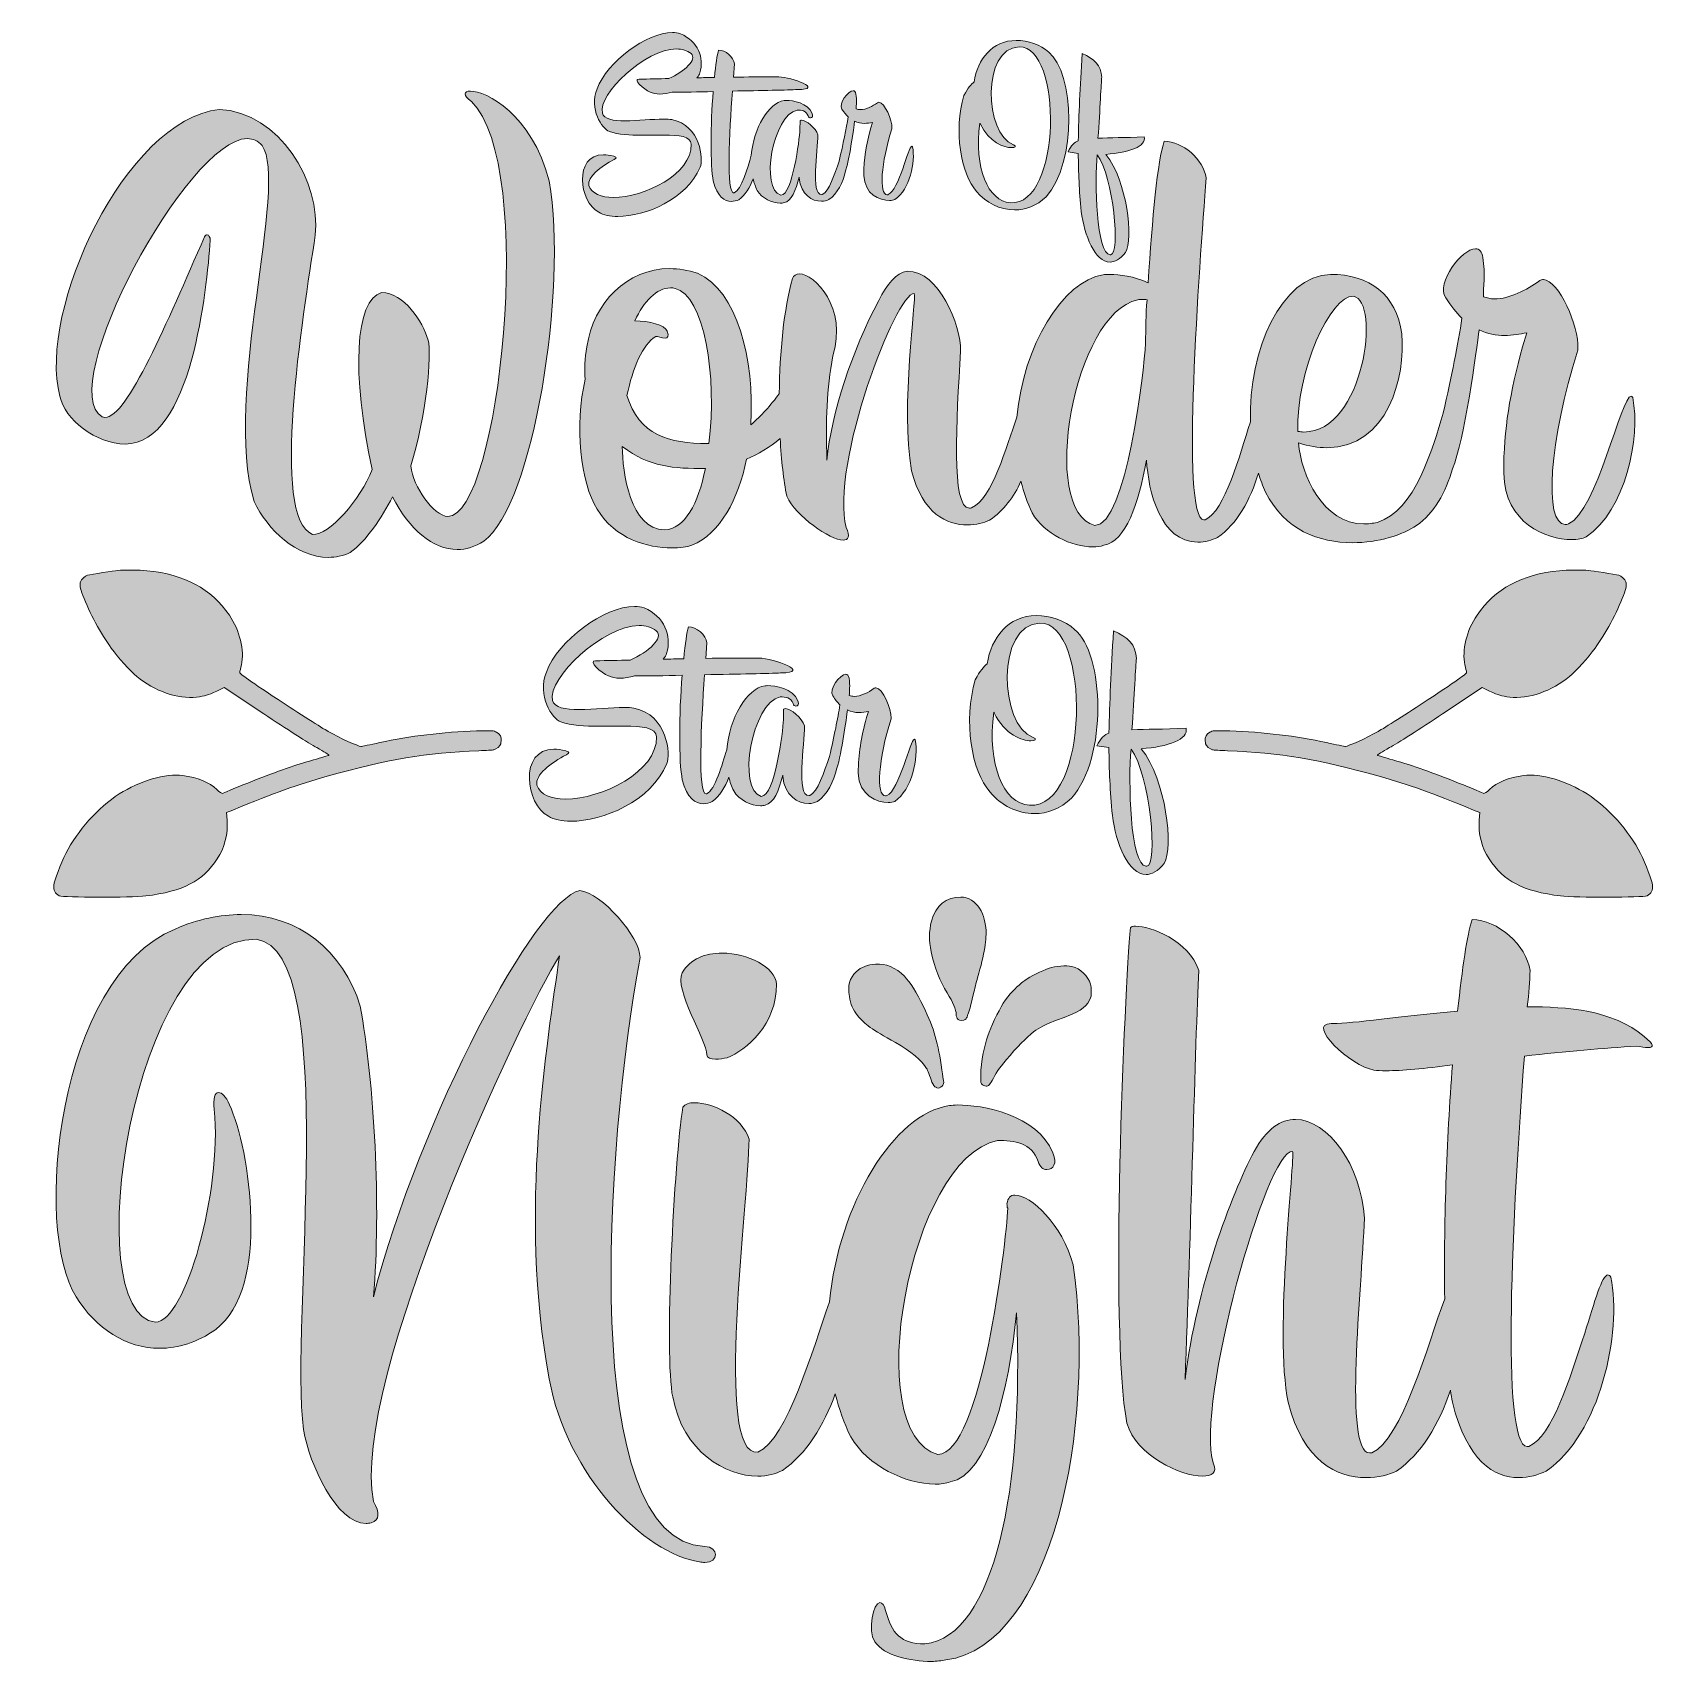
# Model space of a CAD drawing. Header units: inches. Extents: x 0.18 to 5.75, y -5.79 to -0.21.
import ezdxf

# ---------------------------------------------------------------- set-up
doc = ezdxf.new("R2010")
doc.units = ezdxf.units.IN
doc.header["$MEASUREMENT"] = 0
doc.layers.add('Layer 1', color=7, linetype='Continuous')

# ---------------------------------------------------------------- blocks, each defined once
blk = doc.blocks.new('block 2')
at = {"layer": 'Layer 1', "lineweight": 0}
for points, knots in [([(4.0066, -1.6728), (3.978, -1.8233), (3.9368, -1.9505), (3.8597, -1.9648), (3.849, -1.9684), (3.8364, -1.9702), (3.8221, -1.9702), (3.7504, -1.9702), (3.6555, -1.9254), (3.6143, -1.8537), (3.5973, -1.8191), (3.5848, -1.7825), (3.5757, -1.7451), (3.5518, -1.7983), (3.5164, -1.8457), (3.4674, -1.8788), (3.4495, -1.8878), (3.4208, -1.8949), (3.3921, -1.8949), (3.3222, -1.8949), (3.238, -1.8573), (3.2004, -1.7086), (3.161, -1.49), (3.2183, -1.1156), (3.2094, -1.1012), (3.1485, -1.0941), (2.9191, -1.6907), (2.9765, -1.9039), (2.9908, -1.9343), (2.9836, -1.9469), (2.9657, -1.9469), (2.9209, -1.9469), (2.8027, -1.8645), (2.7722, -1.7964), (2.7613, -1.7419), (2.7536, -1.6731), (2.7495, -1.5982), (2.7136, -1.6285), (2.6743, -1.6523), (2.6343, -1.6692), (2.6056, -1.8071), (2.5447, -1.9236), (2.4462, -1.9648), (2.4301, -1.9702), (2.405, -1.9738), (2.3781, -1.9738), (2.2957, -1.9738), (2.1828, -1.9433), (2.1219, -1.8412), (2.0646, -1.7498), (2.0431, -1.5527), (2.0807, -1.3951), (2.0771, -1.361), (2.0789, -1.3234), (2.0861, -1.284), (2.1094, -1.1317), (2.224, -1.0152), (2.3709, -1.0152), (2.4014, -1.0152), (2.4336, -1.0206), (2.4659, -1.0314), (2.602, -1.0905), (2.663, -1.3252), (2.6486, -1.5509), (2.6843, -1.521), (2.7172, -1.4844), (2.7463, -1.4447), (2.7479, -1.3014), (2.7621, -1.1545), (2.7919, -1.0493), (2.7955, -1.0385), (2.8045, -1.0332), (2.8152, -1.0332), (2.8672, -1.0332), (2.9818, -1.1496), (2.9299, -1.3144), (2.9102, -1.4309), (2.9048, -1.5348), (2.9102, -1.6728), (2.9245, -1.5097), (2.9962, -1.2983), (3.0875, -1.1245), (3.118, -1.069), (3.1449, -1.0296), (3.1861, -1.0242), (3.2954, -1.0242), (3.3688, -1.207), (3.3688, -1.2983), (3.3545, -1.5348), (3.3348, -1.8376), (3.3993, -1.8376), (3.4011, -1.8376), (3.4029, -1.8376), (3.4065, -1.8358), (3.4766, -1.8065), (3.5258, -1.6267), (3.5613, -1.5253), (3.5834, -1.2824), (3.7194, -1.0564), (3.8579, -1.0367), (3.8633, -1.035), (3.8723, -1.035), (3.8812, -1.035), (3.9135, -1.035), (3.9636, -1.0421), (4.012, -1.0636), (4.0263, -0.8433), (4.0442, -0.6426), (4.0675, -0.5781), (4.1302, -0.5781), (4.2019, -0.6408), (4.2109, -0.7035), (4.1894, -1.0027), (4.1213, -1.877), (4.2037, -1.877), (4.2037, -1.877), (4.2073, -1.877), (4.2073, -1.877), (4.2755, -1.8472), (4.3265, -1.6561), (4.3628, -1.5413), (4.3561, -1.2952), (4.4694, -1.0403), (4.6372, -1.035), (4.7716, -1.035), (4.863, -1.103), (4.8827, -1.2392), (4.8952, -1.3843), (4.8361, -1.6298), (4.6247, -1.6298), (4.596, -1.6298), (4.5638, -1.6244), (4.5279, -1.6136), (4.5369, -1.7229), (4.6122, -1.8913), (4.7519, -1.8913), (4.7662, -1.8913), (4.7824, -1.8896), (4.7985, -1.886), (4.929, -1.8467), (4.9869, -1.6328), (5.0248, -1.5108), (5.053, -1.3844), (5.0756, -1.2742), (5.0887, -1.1855), (5.069, -1.1657), (5.0529, -1.1442), (5.0332, -1.1156), (4.9991, -1.0636), (5.0887, -0.9472), (5.1353, -0.9472), (5.1478, -0.9472), (5.1568, -0.9561), (5.1604, -0.9776), (5.1693, -1.0332), (5.1622, -1.0815), (5.1622, -1.112), (5.1747, -1.1156), (5.1872, -1.1192), (5.1998, -1.1192), (5.2517, -1.1192), (5.3109, -1.0887), (5.3556, -1.0565), (5.3592, -1.0529), (5.3646, -1.0529), (5.3682, -1.0529), (5.4201, -1.0529), (5.4918, -1.2159), (5.4864, -1.2876), (5.4864, -1.2876), (5.4864, -1.2947), (5.4864, -1.2947), (5.3879, -1.6029), (5.3682, -1.8931), (5.4434, -1.8931), (5.447, -1.8931), (5.4506, -1.8931), (5.4542, -1.8913), (5.5509, -1.8501), (5.6351, -1.4524), (5.6692, -1.4524), (5.671, -1.4524), (5.6728, -1.4542), (5.6745, -1.4578), (5.7032, -1.5957), (5.6495, -1.8448), (5.5151, -1.9361), (5.5026, -1.9415), (5.4864, -1.9451), (5.4649, -1.9451), (5.3789, -1.9451), (5.2356, -1.8896), (5.232, -1.7176), (5.232, -1.5635), (5.2535, -1.4434), (5.2965, -1.284), (5.2965, -1.284), (5.3109, -1.2356), (5.3109, -1.2356), (5.2876, -1.2392), (5.2625, -1.2446), (5.2356, -1.2446), (5.2069, -1.2446), (5.1765, -1.2392), (5.1478, -1.2249), (5.1388, -1.2929), (5.0978, -1.6056), (5.0562, -1.7018), (5.0334, -1.7823), (4.9934, -1.8558), (4.9328, -1.8967), (4.8863, -1.929), (4.8021, -1.9558), (4.7125, -1.9558), (4.5996, -1.9558), (4.4796, -1.9128), (4.4151, -1.7821), (4.4054, -1.7612), (4.3973, -1.7393), (4.3903, -1.7167), (4.3634, -1.8079), (4.3165, -1.8932), (4.2503, -1.9379), (4.2324, -1.9469), (4.2073, -1.954), (4.1822, -1.954), (4.055, -1.954), (4.012, -1.7785), (4.0066, -1.6728)], [0, 0, 0, 0, 1, 1, 1, 2, 2, 2, 3, 3, 3, 4, 4, 4, 5, 5, 5, 6, 6, 6, 7, 7, 7, 8, 8, 8, 9, 9, 9, 10, 10, 10, 11, 11, 11, 12, 12, 12, 13, 13, 13, 14, 14, 14, 15, 15, 15, 16, 16, 16, 17, 17, 17, 18, 18, 18, 19, 19, 19, 20, 20, 20, 21, 21, 21, 22, 22, 22, 23, 23, 23, 24, 24, 24, 25, 25, 25, 26, 26, 26, 27, 27, 27, 28, 28, 28, 29, 29, 29, 30, 30, 30, 31, 31, 31, 32, 32, 32, 33, 33, 33, 34, 34, 34, 35, 35, 35, 36, 36, 36, 37, 37, 37, 38, 38, 38, 39, 39, 39, 40, 40, 40, 41, 41, 41, 42, 42, 42, 43, 43, 43, 44, 44, 44, 45, 45, 45, 46, 46, 46, 47, 47, 47, 48, 48, 48, 49, 49, 49, 50, 50, 50, 51, 51, 51, 52, 52, 52, 53, 53, 53, 54, 54, 54, 55, 55, 55, 56, 56, 56, 57, 57, 57, 58, 58, 58, 59, 59, 59, 60, 60, 60, 61, 61, 61, 62, 62, 62, 63, 63, 63, 64, 64, 64, 65, 65, 65, 66, 66, 66, 67, 67, 67, 68, 68, 68, 69, 69, 69, 70, 70, 70, 71, 71, 71, 72, 72, 72, 73, 73, 73, 74, 74, 74, 75, 75, 75, 76, 76, 76, 76]), ([(2.3888, -1.0833), (2.3835, -1.0815), (2.3781, -1.0815), (2.3727, -1.0815), (2.3261, -1.0815), (2.2814, -1.1281), (2.2509, -1.1944), (2.2993, -1.1944), (2.3548, -1.2087), (2.362, -1.2302), (2.3691, -1.2482), (2.3638, -1.2535), (2.3548, -1.2535), (2.3441, -1.2535), (2.3279, -1.2464), (2.3226, -1.2482), (2.2778, -1.275), (2.2437, -1.3557), (2.224, -1.4506), (2.2634, -1.5868), (2.3709, -1.6154), (2.4999, -1.6154), (2.4999, -1.6154), (2.5053, -1.6154), (2.5053, -1.6154), (2.534, -1.3861), (2.4892, -1.1066), (2.3888, -1.0833)], [0, 0, 0, 0, 1, 1, 1, 2, 2, 2, 3, 3, 3, 4, 4, 4, 5, 5, 5, 6, 6, 6, 7, 7, 7, 8, 8, 8, 9, 9, 9, 9]), ([(4.5262, -1.5742), (4.5333, -1.5742), (4.5387, -1.576), (4.5459, -1.576), (4.7537, -1.576), (4.811, -1.1245), (4.7161, -1.1102), (4.639, -1.1048), (4.5172, -1.37), (4.5262, -1.5742)], [0, 0, 0, 0, 1, 1, 1, 2, 2, 2, 3, 3, 3, 3]), ([(4.003, -1.2715), (4.0048, -1.2213), (4.003, -1.1729), (4.0084, -1.1227), (4.003, -1.121), (3.9959, -1.121), (3.9905, -1.121), (3.9851, -1.121), (3.9815, -1.121), (3.9762, -1.1227), (3.7576, -1.1657), (3.6358, -1.8466), (3.8293, -1.8967), (3.9368, -1.8967), (3.9995, -1.3646), (4.003, -1.2715)], [0, 0, 0, 0, 1, 1, 1, 2, 2, 2, 3, 3, 3, 4, 4, 4, 5, 5, 5, 5]), ([(2.4928, -1.7014), (2.3835, -1.7014), (2.3011, -1.6961), (2.2079, -1.6262), (2.2079, -1.7122), (2.2348, -1.9111), (2.353, -1.9111), (2.4211, -1.9111), (2.4695, -1.8197), (2.4928, -1.7014)], [0, 0, 0, 0, 1, 1, 1, 2, 2, 2, 3, 3, 3, 3])]:
    blk.add_open_spline(points, degree=3, knots=knots, dxfattribs=at)
blk = doc.blocks.new('block 3')
at = {"layer": 'Layer 1', "lineweight": 0}
for points, knots in [([(3.4234, -0.7509), (3.3687, -0.6887), (3.3443, -0.5413), (3.3802, -0.421), (3.3937, -0.3946), (3.4052, -0.3817), (3.4153, -0.3743), (3.4261, -0.2972), (3.4775, -0.2323), (3.5587, -0.2323), (3.5999, -0.2323), (3.6439, -0.2472), (3.6709, -0.2729), (3.7595, -0.3425), (3.769, -0.6509), (3.6621, -0.7685), (3.6297, -0.8003), (3.5911, -0.8138), (3.5539, -0.8138), (3.5039, -0.8138), (3.4552, -0.7895), (3.4234, -0.7509)], [0, 0, 0, 0, 1, 1, 1, 2, 2, 2, 3, 3, 3, 4, 4, 4, 5, 5, 5, 6, 6, 6, 7, 7, 7, 7]), ([(3.5391, -0.7895), (3.7162, -0.8003), (3.7189, -0.2499), (3.5695, -0.2546), (3.4403, -0.2573), (3.4498, -0.5548), (3.5499, -0.59), (3.562, -0.5947), (3.5566, -0.6001), (3.5431, -0.6001), (3.5188, -0.6001), (3.4667, -0.5832), (3.4356, -0.5177), (3.4349, -0.5177), (3.4349, -0.517), (3.4349, -0.5163), (3.4133, -0.6691), (3.4633, -0.7841), (3.5391, -0.7895)], [0, 0, 0, 0, 1, 1, 1, 2, 2, 2, 3, 3, 3, 4, 4, 4, 5, 5, 5, 6, 6, 6, 6])]:
    blk.add_open_spline(points, degree=3, knots=knots, dxfattribs=at)
blk = doc.blocks.new('block 4')
at = {"layer": 'Layer 1', "lineweight": 0}
for points, knots in [([(3.7371, -0.6143), (3.7473, -0.592), (3.7595, -0.5819), (3.7723, -0.5772), (3.7743, -0.4865), (3.7784, -0.3946), (3.7858, -0.2776), (3.8264, -0.2938), (3.8521, -0.3182), (3.8528, -0.3587), (3.8507, -0.3777), (3.8474, -0.4676), (3.8399, -0.5677), (3.8805, -0.5657), (3.9319, -0.5663), (3.9988, -0.563), (4.0063, -0.5954), (3.9474, -0.6177), (3.867, -0.6231), (3.9407, -0.7158), (3.9623, -0.9132), (3.9346, -0.9599), (3.9157, -0.9829), (3.8974, -0.993), (3.8812, -0.993), (3.8298, -0.993), (3.7926, -0.9004), (3.7825, -0.8192), (3.775, -0.7462), (3.773, -0.684), (3.7723, -0.6198), (3.7723, -0.6198), (3.7371, -0.6143), (3.7371, -0.6143)], [0, 0, 0, 0, 1, 1, 1, 2, 2, 2, 3, 3, 3, 4, 4, 4, 5, 5, 5, 6, 6, 6, 7, 7, 7, 8, 8, 8, 9, 9, 9, 10, 10, 10, 11, 11, 11, 11]), ([(3.8818, -0.968), (3.8818, -0.968), (3.8832, -0.968), (3.8832, -0.968), (3.9177, -0.968), (3.8933, -0.6989), (3.8372, -0.6245), (3.8291, -0.7144), (3.8332, -0.9653), (3.8818, -0.968)], [0, 0, 0, 0, 1, 1, 1, 2, 2, 2, 3, 3, 3, 3])]:
    blk.add_open_spline(points, degree=3, knots=knots, dxfattribs=at)
blk = doc.blocks.new('block 5')
at = {"layer": 'Layer 1', "lineweight": 0}
for points, knots in [([(3.7487, -2.8325), (3.7108, -2.8697), (3.6657, -2.8855), (3.6222, -2.8855), (3.5638, -2.8855), (3.5069, -2.857), (3.4697, -2.812), (3.4057, -2.7393), (3.3772, -2.567), (3.4191, -2.4263), (3.4349, -2.3955), (3.4484, -2.3804), (3.4602, -2.3718), (3.4729, -2.2817), (3.5329, -2.2058), (3.6278, -2.2058), (3.676, -2.2058), (3.7274, -2.2232), (3.759, -2.2532), (3.8625, -2.3346), (3.8736, -2.695), (3.7487, -2.8325)], [0, 0, 0, 0, 1, 1, 1, 2, 2, 2, 3, 3, 3, 4, 4, 4, 5, 5, 5, 6, 6, 6, 7, 7, 7, 7]), ([(3.6404, -2.2319), (3.4895, -2.235), (3.5005, -2.5828), (3.6175, -2.6239), (3.6317, -2.6294), (3.6254, -2.6357), (3.6096, -2.6357), (3.5812, -2.6357), (3.5203, -2.616), (3.4839, -2.5393), (3.4831, -2.5393), (3.4831, -2.5385), (3.4831, -2.5377), (3.4579, -2.7164), (3.5163, -2.8507), (3.6049, -2.857), (3.8119, -2.8697), (3.8151, -2.2263), (3.6404, -2.2319)], [0, 0, 0, 0, 1, 1, 1, 2, 2, 2, 3, 3, 3, 4, 4, 4, 5, 5, 5, 6, 6, 6, 6])]:
    blk.add_open_spline(points, degree=3, knots=knots, dxfattribs=at)
blk = doc.blocks.new('block 6')
at = {"layer": 'Layer 1', "lineweight": 0}
for points, knots in [([(4.1423, -2.5923), (4.151, -2.6302), (4.0823, -2.6563), (3.9882, -2.6626), (4.0743, -2.7709), (4.0996, -3.0017), (4.0672, -3.0562), (4.0451, -3.0831), (4.0238, -3.0949), (4.0048, -3.0949), (3.9447, -3.0949), (3.9013, -2.9867), (3.8894, -2.8918), (3.8807, -2.8065), (3.8783, -2.7337), (3.8775, -2.6587), (3.8775, -2.6587), (3.8365, -2.6523), (3.8365, -2.6523), (3.8483, -2.6262), (3.8625, -2.6144), (3.8775, -2.6089), (3.8799, -2.503), (3.8847, -2.3955), (3.8934, -2.2587), (3.9408, -2.2777), (3.9708, -2.3062), (3.9716, -2.3536), (3.9692, -2.3757), (3.9653, -2.4808), (3.9566, -2.5978), (4.004, -2.5954), (4.0641, -2.5962), (4.1423, -2.5923)], [0, 0, 0, 0, 1, 1, 1, 2, 2, 2, 3, 3, 3, 4, 4, 4, 5, 5, 5, 6, 6, 6, 7, 7, 7, 8, 8, 8, 9, 9, 9, 10, 10, 10, 11, 11, 11, 11]), ([(3.9534, -2.6642), (3.9439, -2.7693), (3.9487, -3.0625), (4.0056, -3.0657), (4.0056, -3.0657), (4.0072, -3.0657), (4.0072, -3.0657), (4.0475, -3.0657), (4.019, -2.7511), (3.9534, -2.6642)], [0, 0, 0, 0, 1, 1, 1, 2, 2, 2, 3, 3, 3, 3])]:
    blk.add_open_spline(points, degree=3, knots=knots, dxfattribs=at)

msp = doc.modelspace()

# ---------------------------------------------------------------- hatches: boundary and pattern name
at = {"layer": 'Layer 1', "true_color": 0x000100}
h = msp.add_hatch(color=98, dxfattribs=at)
h.dxf.hatch_style = 2
edge = h.paths.add_edge_path()
edge.add_spline(control_points=[(3.8171, -3.4964), (3.8172, -3.5125), (3.8171, -3.5133), (3.811, -3.5257), (3.7979, -3.5529), (3.7746, -3.567), (3.6977, -3.5944), (3.6716, -3.6035), (3.6454, -3.6162), (3.6271, -3.6284), (3.6063, -3.6422), (3.5745, -3.6734), (3.5383, -3.715), (3.503, -3.7555), (3.4952, -3.7663), (3.481, -3.7937), (3.4692, -3.816), (3.4651, -3.8204), (3.4558, -3.8206), (3.4515, -3.8207), (3.4453, -3.8176), (3.4404, -3.813), (3.4335, -3.8063), (3.4392, -3.7348), (3.4501, -3.6894), (3.4597, -3.6501), (3.4707, -3.6213), (3.493, -3.5762), (3.5131, -3.5356), (3.5308, -3.5106), (3.557, -3.485), (3.5664, -3.4758), (3.581, -3.4634), (3.5892, -3.4576), (3.6067, -3.4452), (3.6486, -3.424), (3.6692, -3.4172), (3.6974, -3.408), (3.7298, -3.4052), (3.7507, -3.4101), (3.7794, -3.4167), (3.8072, -3.4433), (3.8147, -3.471), (3.8159, -3.4758), (3.8171, -3.487), (3.8171, -3.4964)], knot_values=[0, 0, 0, 0, 1, 1, 1, 2, 2, 2, 3, 3, 3, 4, 4, 4, 5, 5, 5, 6, 6, 6, 7, 7, 7, 8, 8, 8, 9, 9, 9, 10, 10, 10, 11, 11, 11, 12, 12, 12, 13, 13, 13, 14, 14, 14, 15, 15, 15, 15], degree=3, periodic=1)
edge = h.paths.add_edge_path()
edge.add_spline(control_points=[(3.4552, -3.2777), (3.4542, -3.2686), (3.4499, -3.2474), (3.4474, -3.239), (3.4387, -3.2113), (3.4206, -3.1891), (3.3982, -3.1783), (3.3869, -3.1731), (3.3844, -3.1725), (3.3698, -3.172), (3.3203, -3.1701), (3.2823, -3.2011), (3.2687, -3.2548), (3.26, -3.2893), (3.2596, -3.3208), (3.2677, -3.3593), (3.2794, -3.4153), (3.297, -3.4608), (3.3227, -3.501), (3.3426, -3.5323), (3.3534, -3.5583), (3.3534, -3.5747), (3.3534, -3.5819), (3.3556, -3.5874), (3.3605, -3.5921), (3.3648, -3.5964), (3.3796, -3.5964), (3.3847, -3.592), (3.3866, -3.5902), (3.3882, -3.588), (3.3882, -3.5869), (3.3882, -3.5858), (3.389, -3.5849), (3.3898, -3.5849), (3.3907, -3.5849), (3.3914, -3.5836), (3.3914, -3.582), (3.3914, -3.5804), (3.392, -3.5785), (3.3928, -3.5776), (3.3948, -3.5755), (3.4058, -3.5353), (3.4127, -3.5041), (3.4161, -3.4897), (3.4225, -3.4647), (3.4271, -3.4484), (3.4504, -3.3667), (3.459, -3.3148), (3.4552, -3.2777)], knot_values=[0, 0, 0, 0, 1, 1, 1, 2, 2, 2, 3, 3, 3, 4, 4, 4, 5, 5, 5, 6, 6, 6, 7, 7, 7, 8, 8, 8, 9, 9, 9, 10, 10, 10, 11, 11, 11, 12, 12, 12, 13, 13, 13, 14, 14, 14, 15, 15, 15, 16, 16, 16, 16], degree=3, periodic=1)
edge = h.paths.add_edge_path()
edge.add_spline(control_points=[(3.3043, -3.7644), (3.2919, -3.6726), (3.2775, -3.623), (3.2419, -3.5492), (3.2169, -3.4978), (3.1957, -3.4639), (3.1756, -3.4437), (3.1461, -3.4137), (3.1123, -3.3993), (3.0771, -3.4017), (3.0483, -3.4038), (3.028, -3.4117), (3.0108, -3.4281), (2.987, -3.4506), (2.9805, -3.4742), (2.9869, -3.5128), (2.9913, -3.5399), (2.9991, -3.5578), (3.0152, -3.5779), (3.0402, -3.6092), (3.0619, -3.6248), (3.1452, -3.6711), (3.1979, -3.7006), (3.2364, -3.7326), (3.2519, -3.7596), (3.2552, -3.7655), (3.2636, -3.7866), (3.2704, -3.8065), (3.2736, -3.8157), (3.2796, -3.8239), (3.2832, -3.8239), (3.2843, -3.8239), (3.2853, -3.8247), (3.2853, -3.8255), (3.2853, -3.8264), (3.2881, -3.8271), (3.2916, -3.8271), (3.2951, -3.8271), (3.298, -3.8264), (3.298, -3.8257), (3.298, -3.8249), (3.2995, -3.8239), (3.3016, -3.8233), (3.3062, -3.8222), (3.3106, -3.8141), (3.3106, -3.8067), (3.3106, -3.8033), (3.3103, -3.8003), (3.3098, -3.7999), (3.3094, -3.7994), (3.3068, -3.7834), (3.3043, -3.7644)], knot_values=[0, 0, 0, 0, 1, 1, 1, 2, 2, 2, 3, 3, 3, 4, 4, 4, 5, 5, 5, 6, 6, 6, 7, 7, 7, 8, 8, 8, 9, 9, 9, 10, 10, 10, 11, 11, 11, 12, 12, 12, 13, 13, 13, 14, 14, 14, 15, 15, 15, 16, 16, 16, 17, 17, 17, 17], degree=3, periodic=1)
edge = h.paths.add_edge_path()
edge.add_spline(control_points=[(1.7767, -2.6065), (1.7656, -2.6003), (1.7648, -2.6003), (1.7075, -2.6019), (1.5928, -2.6054), (1.4795, -2.6191), (1.3761, -2.6417), (1.3428, -2.649), (1.3134, -2.6549), (1.311, -2.6549), (1.3027, -2.6549), (1.2386, -2.6256), (1.1985, -2.6032), (1.177, -2.5914), (1.0997, -2.5421), (1.0268, -2.494), (0.9153, -2.4199), (0.8943, -2.4051), (0.8954, -2.4006), (0.8959, -2.3976), (0.8986, -2.386), (0.901, -2.375), (0.9121, -2.326), (0.8951, -2.256), (0.8596, -2.2049), (0.7961, -2.1131), (0.7075, -2.0652), (0.577, -2.052), (0.5508, -2.0496), (0.5, -2.049), (0.4757, -2.0512), (0.4658, -2.052), (0.3869, -2.0641), (0.3729, -2.067), (0.3651, -2.0687), (0.3517, -2.0813), (0.349, -2.0897), (0.3457, -2.1004), (0.3473, -2.1101), (0.3573, -2.1368), (0.3788, -2.1944), (0.4198, -2.2703), (0.4545, -2.3177), (0.4774, -2.3489), (0.5202, -2.3963), (0.542, -2.4146), (0.6025, -2.4652), (0.683, -2.4932), (0.7473, -2.4854), (0.7778, -2.4819), (0.7842, -2.48), (0.8163, -2.4649), (0.8163, -2.4649), (0.8418, -2.4528), (0.8418, -2.4528), (0.8418, -2.4528), (0.9778, -2.5432), (0.9778, -2.5432), (1.0542, -2.5941), (1.1336, -2.6447), (1.1595, -2.659), (1.1845, -2.673), (1.2033, -2.6848), (1.2012, -2.6856), (1.199, -2.6862), (1.1753, -2.6932), (1.1487, -2.701), (1.0733, -2.7228), (1.0138, -2.7438), (0.9228, -2.7804), (0.8768, -2.7989), (0.8375, -2.8151), (0.8359, -2.8162), (0.8338, -2.8172), (0.8262, -2.8121), (0.8165, -2.803), (0.7904, -2.7779), (0.7517, -2.7621), (0.6994, -2.7548), (0.6421, -2.7467), (0.5517, -2.7731), (0.4817, -2.8181), (0.4098, -2.8641), (0.3382, -2.9443), (0.2989, -3.0224), (0.2814, -3.0568), (0.2588, -3.1155), (0.2572, -3.1306), (0.2553, -3.1473), (0.2623, -3.1607), (0.276, -3.1672), (0.2895, -3.1736), (0.5229, -3.1742), (0.5726, -3.168), (0.7016, -3.1518), (0.7683, -3.1171), (0.8181, -3.0407), (0.8434, -3.0019), (0.8553, -2.9559), (0.8523, -2.9082), (0.8523, -2.9082), (0.8504, -2.8821), (0.8504, -2.8821), (0.8504, -2.8821), (0.8717, -2.8732), (0.8717, -2.8732), (1.0192, -2.8127), (1.0889, -2.7876), (1.1958, -2.7572), (1.4014, -2.6988), (1.5355, -2.6762), (1.7153, -2.6697), (1.7398, -2.6689), (1.7632, -2.6673), (1.7675, -2.6665), (1.7753, -2.6652), (1.7904, -2.652), (1.7909, -2.646), (1.7912, -2.6442), (1.7918, -2.6399), (1.7923, -2.6361), (1.7936, -2.6232), (1.7885, -2.6132), (1.7767, -2.6065)], knot_values=[0, 0, 0, 0, 1, 1, 1, 2, 2, 2, 3, 3, 3, 4, 4, 4, 5, 5, 5, 6, 6, 6, 7, 7, 7, 8, 8, 8, 9, 9, 9, 10, 10, 10, 11, 11, 11, 12, 12, 12, 13, 13, 13, 14, 14, 14, 15, 15, 15, 16, 16, 16, 17, 17, 17, 18, 18, 18, 19, 19, 19, 20, 20, 20, 21, 21, 21, 22, 22, 22, 23, 23, 23, 24, 24, 24, 25, 25, 25, 26, 26, 26, 27, 27, 27, 28, 28, 28, 29, 29, 29, 30, 30, 30, 31, 31, 31, 32, 32, 32, 33, 33, 33, 34, 34, 34, 35, 35, 35, 36, 36, 36, 37, 37, 37, 38, 38, 38, 39, 39, 39, 40, 40, 40, 41, 41, 41, 41], degree=3, periodic=1)
edge = h.paths.add_edge_path()
edge.add_spline(control_points=[(5.7428, -3.1306), (5.7412, -3.1155), (5.7186, -3.0568), (5.7011, -3.0224), (5.6618, -2.9443), (5.5902, -2.8641), (5.5183, -2.8181), (5.4483, -2.7731), (5.3579, -2.7467), (5.3006, -2.7548), (5.2483, -2.7621), (5.2096, -2.7779), (5.1835, -2.803), (5.1738, -2.8121), (5.1662, -2.8172), (5.1641, -2.8162), (5.1625, -2.8151), (5.1232, -2.7989), (5.0772, -2.7804), (4.9862, -2.7438), (4.9267, -2.7228), (4.8513, -2.701), (4.8247, -2.6932), (4.801, -2.6862), (4.7988, -2.6856), (4.7967, -2.6848), (4.8155, -2.673), (4.8405, -2.659), (4.8664, -2.6447), (4.9458, -2.5941), (5.0222, -2.5432), (5.0222, -2.5432), (5.1582, -2.4528), (5.1582, -2.4528), (5.1582, -2.4528), (5.1837, -2.4649), (5.1837, -2.4649), (5.2158, -2.48), (5.2222, -2.4819), (5.2527, -2.4854), (5.317, -2.4932), (5.3975, -2.4652), (5.458, -2.4146), (5.4798, -2.3963), (5.5226, -2.3489), (5.5455, -2.3177), (5.5802, -2.2703), (5.6212, -2.1944), (5.6427, -2.1368), (5.6527, -2.1101), (5.6543, -2.1004), (5.651, -2.0897), (5.6483, -2.0813), (5.6349, -2.0687), (5.6271, -2.067), (5.6131, -2.0641), (5.5342, -2.052), (5.5243, -2.0512), (5.5, -2.049), (5.4492, -2.0496), (5.423, -2.052), (5.2925, -2.0652), (5.2039, -2.1131), (5.1404, -2.2049), (5.1049, -2.256), (5.0879, -2.326), (5.099, -2.375), (5.1014, -2.386), (5.1041, -2.3976), (5.1046, -2.4006), (5.1057, -2.4051), (5.0847, -2.4199), (4.9732, -2.494), (4.9003, -2.5421), (4.823, -2.5914), (4.8015, -2.6032), (4.7614, -2.6256), (4.6973, -2.6549), (4.689, -2.6549), (4.6866, -2.6549), (4.6572, -2.649), (4.6239, -2.6417), (4.5205, -2.6191), (4.4072, -2.6054), (4.2925, -2.6019), (4.2352, -2.6003), (4.2344, -2.6003), (4.2233, -2.6065), (4.2115, -2.6132), (4.2064, -2.6232), (4.2077, -2.6361), (4.2082, -2.6399), (4.2088, -2.6442), (4.2091, -2.646), (4.2096, -2.652), (4.2247, -2.6652), (4.2325, -2.6665), (4.2368, -2.6673), (4.2602, -2.6689), (4.2847, -2.6697), (4.4645, -2.6762), (4.5986, -2.6988), (4.8042, -2.7572), (4.9111, -2.7876), (4.9808, -2.8127), (5.1283, -2.8732), (5.1283, -2.8732), (5.1496, -2.8821), (5.1496, -2.8821), (5.1496, -2.8821), (5.1477, -2.9082), (5.1477, -2.9082), (5.1447, -2.9559), (5.1566, -3.0019), (5.1819, -3.0407), (5.2317, -3.1171), (5.2984, -3.1518), (5.4274, -3.168), (5.4771, -3.1742), (5.7105, -3.1736), (5.724, -3.1672), (5.7377, -3.1607), (5.7447, -3.1473), (5.7428, -3.1306)], knot_values=[0, 0, 0, 0, 1, 1, 1, 2, 2, 2, 3, 3, 3, 4, 4, 4, 5, 5, 5, 6, 6, 6, 7, 7, 7, 8, 8, 8, 9, 9, 9, 10, 10, 10, 11, 11, 11, 12, 12, 12, 13, 13, 13, 14, 14, 14, 15, 15, 15, 16, 16, 16, 17, 17, 17, 18, 18, 18, 19, 19, 19, 20, 20, 20, 21, 21, 21, 22, 22, 22, 23, 23, 23, 24, 24, 24, 25, 25, 25, 26, 26, 26, 27, 27, 27, 28, 28, 28, 29, 29, 29, 30, 30, 30, 31, 31, 31, 32, 32, 32, 33, 33, 33, 34, 34, 34, 35, 35, 35, 36, 36, 36, 37, 37, 37, 38, 38, 38, 39, 39, 39, 40, 40, 40, 41, 41, 41, 41], degree=3, periodic=1)
edge = h.paths.add_edge_path()
edge.add_spline(control_points=[(2.1273, -0.8213), (2.1429, -0.8314), (2.1658, -0.8361), (2.1929, -0.8361), (2.2869, -0.8361), (2.4289, -0.778), (2.4749, -0.6671), (2.4864, -0.6414), (2.4769, -0.5231), (2.3782, -0.5041), (2.37, -0.5028), (2.3606, -0.5021), (2.3491, -0.5021), (2.3126, -0.5021), (2.2605, -0.5082), (2.2179, -0.5082), (2.1767, -0.5082), (2.1442, -0.5028), (2.1395, -0.4818), (2.1232, -0.4162), (2.2882, -0.2614), (2.3937, -0.2614), (2.4126, -0.2614), (2.4302, -0.2661), (2.4438, -0.2776), (2.4667, -0.2972), (2.4214, -0.3391), (2.3673, -0.3628), (2.3335, -0.3642), (2.299, -0.3648), (2.2652, -0.3648), (2.2422, -0.3648), (2.2815, -0.4007), (2.3031, -0.4095), (2.3132, -0.4142), (2.3247, -0.4162), (2.3369, -0.4162), (2.3504, -0.4162), (2.3653, -0.4135), (2.3795, -0.4095), (2.4181, -0.4095), (2.4681, -0.4095), (2.5195, -0.4074), (2.5107, -0.5197), (2.5093, -0.6617), (2.5202, -0.7144), (2.5337, -0.7699), (2.5594, -0.7847), (2.5817, -0.7847), (2.5912, -0.7847), (2.6006, -0.782), (2.6074, -0.7787), (2.6296, -0.7637), (2.646, -0.7366), (2.6565, -0.7066), (2.6599, -0.7205), (2.6646, -0.734), (2.6709, -0.7469), (2.6865, -0.7739), (2.7223, -0.7908), (2.7493, -0.7908), (2.7547, -0.7908), (2.7595, -0.7902), (2.7635, -0.7888), (2.7879, -0.7841), (2.8041, -0.7469), (2.8149, -0.7009), (2.8149, -0.7009), (2.8149, -0.7043), (2.8149, -0.7043), (2.8203, -0.7624), (2.8596, -0.7841), (2.8913, -0.7841), (2.9008, -0.7841), (2.9103, -0.782), (2.917, -0.778), (2.9459, -0.7583), (2.9649, -0.7194), (2.9739, -0.6799), (2.9883, -0.6358), (3.0017, -0.5332), (3.0049, -0.5095), (3.0157, -0.5149), (3.0272, -0.517), (3.038, -0.517), (3.0482, -0.517), (3.0577, -0.5149), (3.0664, -0.5136), (3.0664, -0.5136), (3.061, -0.5319), (3.061, -0.5319), (3.0448, -0.592), (3.0367, -0.6373), (3.0367, -0.6955), (3.038, -0.7604), (3.0921, -0.7814), (3.1246, -0.7814), (3.1327, -0.7814), (3.1388, -0.78), (3.1435, -0.778), (3.1942, -0.7435), (3.2145, -0.6495), (3.2037, -0.5974), (3.203, -0.5961), (3.2024, -0.5954), (3.2017, -0.5954), (3.1888, -0.5954), (3.1571, -0.7455), (3.1205, -0.7611), (3.1192, -0.7618), (3.1178, -0.7618), (3.1165, -0.7618), (3.0881, -0.7618), (3.0955, -0.6522), (3.1327, -0.5359), (3.1327, -0.5359), (3.1327, -0.5332), (3.1327, -0.5332), (3.1347, -0.5062), (3.1077, -0.4446), (3.0881, -0.4446), (3.0867, -0.4446), (3.0847, -0.4446), (3.0834, -0.446), (3.0664, -0.4581), (3.0441, -0.4696), (3.0245, -0.4696), (3.0198, -0.4696), (3.0151, -0.4683), (3.0103, -0.4669), (3.0103, -0.4554), (3.013, -0.4372), (3.0096, -0.4162), (3.0083, -0.4081), (3.0049, -0.4047), (3.0002, -0.4047), (2.9826, -0.4047), (2.9488, -0.4487), (2.9616, -0.4683), (2.9691, -0.4791), (2.9752, -0.4872), (2.9826, -0.4947), (2.9767, -0.5347), (2.9657, -0.5862), (2.952, -0.6461), (2.9369, -0.6911), (2.9169, -0.7511), (2.894, -0.7611), (2.894, -0.7611), (2.892, -0.7611), (2.892, -0.7611), (2.8528, -0.7611), (2.8792, -0.611), (2.8792, -0.5562), (2.8711, -0.5325), (2.8379, -0.5055), (2.823, -0.5055), (2.821, -0.5055), (2.819, -0.5062), (2.8176, -0.5075), (2.8176, -0.5075), (2.817, -0.5386), (2.817, -0.5386), (2.8156, -0.5717), (2.7919, -0.7631), (2.752, -0.7631), (2.679, -0.7442), (2.725, -0.4872), (2.8075, -0.471), (2.823, -0.471), (2.8393, -0.473), (2.8454, -0.4906), (2.8467, -0.496), (2.8501, -0.498), (2.8535, -0.498), (2.8589, -0.498), (2.8636, -0.4926), (2.8589, -0.4825), (2.8447, -0.4467), (2.7926, -0.4379), (2.7703, -0.4379), (2.7669, -0.4379), (2.7649, -0.4385), (2.7629, -0.4385), (2.7099, -0.446), (2.6579, -0.5335), (2.6506, -0.6265), (2.6369, -0.6695), (2.6174, -0.7442), (2.5912, -0.7557), (2.5912, -0.7557), (2.5898, -0.7557), (2.5898, -0.7557), (2.5655, -0.7557), (2.5749, -0.5494), (2.5857, -0.4061), (2.6838, -0.4041), (2.7771, -0.4027), (2.8089, -0.4007), (2.9036, -0.4007), (2.7879, -0.3574), (2.7453, -0.3574), (2.7453, -0.3574), (2.7142, -0.3574), (2.7142, -0.3574), (2.6831, -0.3574), (2.6385, -0.3574), (2.5891, -0.3581), (2.5891, -0.3581), (2.5925, -0.3128), (2.5925, -0.3128), (2.5891, -0.2891), (2.5621, -0.2654), (2.5384, -0.2654), (2.533, -0.281), (2.5289, -0.3155), (2.5242, -0.3594), (2.5033, -0.3594), (2.485, -0.3601), (2.464, -0.3601), (2.4694, -0.354), (2.4728, -0.3486), (2.4742, -0.3439), (2.4897, -0.2898), (2.4674, -0.2357), (2.4079, -0.2093), (2.3991, -0.2066), (2.3897, -0.2053), (2.3802, -0.2053), (2.2909, -0.2053), (2.1557, -0.3053), (2.1212, -0.3986), (2.0942, -0.4669), (2.1374, -0.5359), (2.1638, -0.5447), (2.1942, -0.5555), (2.2341, -0.5575), (2.2747, -0.5575), (2.3004, -0.5575), (2.3268, -0.5569), (2.3504, -0.5569), (2.4025, -0.5569), (2.4431, -0.5609), (2.4444, -0.5886), (2.4471, -0.6914), (2.2821, -0.7712), (2.1773, -0.7712), (2.1354, -0.7712), (2.103, -0.7584), (2.0935, -0.73), (2.0861, -0.7016), (2.1354, -0.6637), (2.18, -0.6407), (2.1882, -0.636), (2.1915, -0.6333), (2.1787, -0.6299), (2.1652, -0.6258), (2.1537, -0.6245), (2.1429, -0.6245), (2.0407, -0.6245), (2.059, -0.7874), (2.1273, -0.8213)], knot_values=[0, 0, 0, 0, 1, 1, 1, 2, 2, 2, 3, 3, 3, 4, 4, 4, 5, 5, 5, 6, 6, 6, 7, 7, 7, 8, 8, 8, 9, 9, 9, 10, 10, 10, 11, 11, 11, 12, 12, 12, 13, 13, 13, 14, 14, 14, 15, 15, 15, 16, 16, 16, 17, 17, 17, 18, 18, 18, 19, 19, 19, 20, 20, 20, 21, 21, 21, 22, 22, 22, 23, 23, 23, 24, 24, 24, 25, 25, 25, 26, 26, 26, 27, 27, 27, 28, 28, 28, 29, 29, 29, 30, 30, 30, 31, 31, 31, 32, 32, 32, 33, 33, 33, 34, 34, 34, 35, 35, 35, 36, 36, 36, 37, 37, 37, 38, 38, 38, 39, 39, 39, 40, 40, 40, 41, 41, 41, 42, 42, 42, 43, 43, 43, 44, 44, 44, 45, 45, 45, 46, 46, 46, 47, 47, 47, 48, 48, 48, 49, 49, 49, 50, 50, 50, 51, 51, 51, 52, 52, 52, 53, 53, 53, 54, 54, 54, 55, 55, 55, 56, 56, 56, 57, 57, 57, 58, 58, 58, 59, 59, 59, 60, 60, 60, 61, 61, 61, 62, 62, 62, 63, 63, 63, 64, 64, 64, 65, 65, 65, 66, 66, 66, 67, 67, 67, 68, 68, 68, 69, 69, 69, 70, 70, 70, 71, 71, 71, 72, 72, 72, 73, 73, 73, 74, 74, 74, 75, 75, 75, 76, 76, 76, 77, 77, 77, 78, 78, 78, 79, 79, 79, 80, 80, 80, 81, 81, 81, 82, 82, 82, 83, 83, 83, 84, 84, 84, 85, 85, 85, 86, 86, 86, 87, 87, 87, 87], degree=3, periodic=1)
edge = h.paths.add_edge_path()
edge.add_spline(control_points=[(3.4234, -0.7509), (3.3687, -0.6887), (3.3443, -0.5413), (3.3802, -0.421), (3.3937, -0.3946), (3.4052, -0.3817), (3.4153, -0.3743), (3.4261, -0.2972), (3.4775, -0.2323), (3.5587, -0.2323), (3.5999, -0.2323), (3.6439, -0.2472), (3.6709, -0.2729), (3.7595, -0.3425), (3.769, -0.6509), (3.6621, -0.7685), (3.6297, -0.8003), (3.5911, -0.8138), (3.5539, -0.8138), (3.5039, -0.8138), (3.4552, -0.7895), (3.4234, -0.7509)], knot_values=[0, 0, 0, 0, 1, 1, 1, 2, 2, 2, 3, 3, 3, 4, 4, 4, 5, 5, 5, 6, 6, 6, 7, 7, 7, 7], degree=3, periodic=1)
edge = h.paths.add_edge_path()
edge.add_spline(control_points=[(3.5391, -0.7895), (3.7162, -0.8003), (3.7189, -0.2499), (3.5695, -0.2546), (3.4403, -0.2573), (3.4498, -0.5548), (3.5499, -0.59), (3.562, -0.5947), (3.5566, -0.6001), (3.5431, -0.6001), (3.5188, -0.6001), (3.4667, -0.5832), (3.4356, -0.5177), (3.4349, -0.5177), (3.4349, -0.517), (3.4349, -0.5163), (3.4133, -0.6691), (3.4633, -0.7841), (3.5391, -0.7895)], knot_values=[0, 0, 0, 0, 1, 1, 1, 2, 2, 2, 3, 3, 3, 4, 4, 4, 5, 5, 5, 6, 6, 6, 6], degree=3, periodic=1)
edge = h.paths.add_edge_path()
edge.add_spline(control_points=[(3.7371, -0.6143), (3.7473, -0.592), (3.7595, -0.5819), (3.7723, -0.5772), (3.7743, -0.4865), (3.7784, -0.3946), (3.7858, -0.2776), (3.8264, -0.2938), (3.8521, -0.3182), (3.8528, -0.3587), (3.8507, -0.3777), (3.8474, -0.4676), (3.8399, -0.5677), (3.8805, -0.5657), (3.9319, -0.5663), (3.9988, -0.563), (4.0063, -0.5954), (3.9474, -0.6177), (3.867, -0.6231), (3.9407, -0.7158), (3.9623, -0.9132), (3.9346, -0.9599), (3.9157, -0.9829), (3.8974, -0.993), (3.8812, -0.993), (3.8298, -0.993), (3.7926, -0.9004), (3.7825, -0.8192), (3.775, -0.7462), (3.773, -0.684), (3.7723, -0.6198), (3.7723, -0.6198), (3.7371, -0.6143), (3.7371, -0.6143)], knot_values=[0, 0, 0, 0, 1, 1, 1, 2, 2, 2, 3, 3, 3, 4, 4, 4, 5, 5, 5, 6, 6, 6, 7, 7, 7, 8, 8, 8, 9, 9, 9, 10, 10, 10, 11, 11, 11, 11], degree=3, periodic=1)
edge = h.paths.add_edge_path()
edge.add_spline(control_points=[(3.8818, -0.968), (3.8818, -0.968), (3.8832, -0.968), (3.8832, -0.968), (3.9177, -0.968), (3.8933, -0.6989), (3.8372, -0.6245), (3.8291, -0.7144), (3.8332, -0.9653), (3.8818, -0.968)], knot_values=[0, 0, 0, 0, 1, 1, 1, 2, 2, 2, 3, 3, 3, 3], degree=3, periodic=1)
edge = h.paths.add_edge_path()
edge.add_spline(control_points=[(3.0192, -2.5385), (3.0311, -2.5385), (3.0421, -2.5361), (3.0524, -2.5346), (3.0524, -2.5346), (3.0461, -2.5559), (3.0461, -2.5559), (3.0271, -2.6262), (3.0176, -2.6792), (3.0176, -2.7472), (3.0192, -2.823), (3.0824, -2.8476), (3.1204, -2.8476), (3.1299, -2.8476), (3.137, -2.846), (3.1425, -2.8436), (3.2018, -2.8033), (3.2255, -2.6934), (3.2128, -2.6326), (3.2121, -2.631), (3.2113, -2.6302), (3.2105, -2.6302), (3.1955, -2.6302), (3.1583, -2.8057), (3.1156, -2.8238), (3.114, -2.8246), (3.1125, -2.8246), (3.1109, -2.8246), (3.0777, -2.8246), (3.0864, -2.6966), (3.1299, -2.5606), (3.1299, -2.5606), (3.1299, -2.5575), (3.1299, -2.5575), (3.1322, -2.5259), (3.1006, -2.454), (3.0777, -2.454), (3.0761, -2.454), (3.0737, -2.454), (3.0722, -2.4555), (3.0524, -2.4698), (3.0263, -2.4832), (3.0034, -2.4832), (2.9979, -2.4832), (2.9923, -2.4816), (2.9868, -2.48), (2.9868, -2.4666), (2.99, -2.4453), (2.986, -2.4208), (2.9844, -2.4113), (2.9805, -2.4073), (2.9749, -2.4073), (2.9544, -2.4073), (2.9149, -2.4587), (2.9299, -2.4816), (2.9386, -2.4943), (2.9457, -2.5037), (2.9544, -2.5124), (2.9475, -2.5591), (2.9347, -2.6193), (2.9188, -2.6891), (2.901, -2.7417), (2.8776, -2.8122), (2.8508, -2.8238), (2.8508, -2.8238), (2.8485, -2.8238), (2.8485, -2.8238), (2.8026, -2.8238), (2.8335, -2.6484), (2.8335, -2.5844), (2.824, -2.5567), (2.7852, -2.5251), (2.7679, -2.5251), (2.7655, -2.5251), (2.7631, -2.5259), (2.7615, -2.5275), (2.7615, -2.5275), (2.7607, -2.5638), (2.7607, -2.5638), (2.7592, -2.6025), (2.7315, -2.8262), (2.6849, -2.8262), (2.5995, -2.8041), (2.6533, -2.5037), (2.7497, -2.4848), (2.7679, -2.4848), (2.7868, -2.4871), (2.7939, -2.5077), (2.7955, -2.514), (2.7995, -2.5164), (2.8034, -2.5164), (2.8097, -2.5164), (2.8153, -2.5101), (2.8097, -2.4982), (2.7932, -2.4563), (2.7323, -2.446), (2.7062, -2.446), (2.7023, -2.446), (2.6999, -2.4468), (2.6975, -2.4468), (2.6357, -2.4556), (2.575, -2.5576), (2.5663, -2.6663), (2.5503, -2.7165), (2.5275, -2.8041), (2.4967, -2.8175), (2.4967, -2.8175), (2.4952, -2.8175), (2.4952, -2.8175), (2.4667, -2.8175), (2.4778, -2.5765), (2.4904, -2.4089), (2.605, -2.4065), (2.7141, -2.4049), (2.7512, -2.4026), (2.8619, -2.4026), (2.7267, -2.352), (2.6769, -2.352), (2.6769, -2.352), (2.6406, -2.352), (2.6406, -2.352), (2.6042, -2.352), (2.5521, -2.352), (2.4944, -2.3528), (2.4944, -2.3528), (2.4983, -2.2998), (2.4983, -2.2998), (2.4944, -2.2722), (2.4628, -2.2445), (2.4351, -2.2445), (2.4288, -2.2627), (2.424, -2.303), (2.4185, -2.3544), (2.394, -2.3544), (2.3727, -2.3552), (2.3482, -2.3552), (2.3545, -2.348), (2.3584, -2.3417), (2.36, -2.3362), (2.3782, -2.273), (2.3521, -2.2097), (2.2826, -2.1789), (2.2723, -2.1757), (2.2612, -2.1742), (2.2502, -2.1742), (2.1458, -2.1742), (1.9878, -2.2911), (1.9474, -2.4002), (1.9158, -2.48), (1.9664, -2.5606), (1.9972, -2.5709), (2.0328, -2.5836), (2.0794, -2.5859), (2.1269, -2.5859), (2.1569, -2.5859), (2.1877, -2.5852), (2.2154, -2.5852), (2.2762, -2.5852), (2.3237, -2.5899), (2.3252, -2.6223), (2.3284, -2.7424), (2.1356, -2.8357), (2.013, -2.8357), (1.964, -2.8357), (1.9261, -2.8207), (1.915, -2.7875), (1.9063, -2.7543), (1.964, -2.71), (2.0162, -2.6832), (2.0257, -2.6776), (2.0296, -2.6745), (2.0146, -2.6705), (1.9988, -2.6658), (1.9854, -2.6642), (1.9727, -2.6642), (1.8534, -2.6642), (1.8747, -2.8547), (1.9546, -2.8942), (1.9727, -2.906), (1.9996, -2.9116), (2.0312, -2.9116), (2.1411, -2.9116), (2.3071, -2.8436), (2.3608, -2.714), (2.3742, -2.6839), (2.3632, -2.5456), (2.2478, -2.5235), (2.2383, -2.5219), (2.2272, -2.5211), (2.2138, -2.5211), (2.1711, -2.5211), (2.1103, -2.5282), (2.0605, -2.5282), (2.0123, -2.5282), (1.9743, -2.5219), (1.9688, -2.4974), (1.9498, -2.4208), (2.1427, -2.2398), (2.266, -2.2398), (2.2881, -2.2398), (2.3086, -2.2453), (2.3244, -2.2587), (2.3513, -2.2817), (2.2984, -2.3307), (2.2351, -2.3583), (2.1956, -2.3599), (2.1553, -2.3607), (2.1158, -2.3607), (2.0889, -2.3607), (2.1348, -2.4026), (2.1601, -2.4129), (2.1719, -2.4184), (2.1853, -2.4208), (2.1996, -2.4208), (2.2154, -2.4208), (2.2328, -2.4176), (2.2494, -2.4129), (2.2944, -2.4129), (2.3529, -2.4129), (2.413, -2.4105), (2.4027, -2.5417), (2.4011, -2.7077), (2.4138, -2.7693), (2.4296, -2.8341), (2.4596, -2.8515), (2.4857, -2.8515), (2.4967, -2.8515), (2.5078, -2.8483), (2.5157, -2.8444), (2.5417, -2.8268), (2.5609, -2.7951), (2.5732, -2.76), (2.5772, -2.7763), (2.5827, -2.7922), (2.59, -2.8072), (2.6082, -2.8389), (2.6501, -2.8586), (2.6817, -2.8586), (2.688, -2.8586), (2.6936, -2.8578), (2.6983, -2.8562), (2.7268, -2.8507), (2.7457, -2.8072), (2.7584, -2.7535), (2.7584, -2.7535), (2.7584, -2.7574), (2.7584, -2.7574), (2.7647, -2.8254), (2.8105, -2.8507), (2.8477, -2.8507), (2.8587, -2.8507), (2.8698, -2.8483), (2.8777, -2.8436), (2.9114, -2.8207), (2.9335, -2.7754), (2.9441, -2.7294), (2.961, -2.678), (2.9768, -2.5576), (2.9805, -2.5298), (2.9931, -2.5361), (3.0066, -2.5385), (3.0192, -2.5385)], knot_values=[0, 0, 0, 0, 1, 1, 1, 2, 2, 2, 3, 3, 3, 4, 4, 4, 5, 5, 5, 6, 6, 6, 7, 7, 7, 8, 8, 8, 9, 9, 9, 10, 10, 10, 11, 11, 11, 12, 12, 12, 13, 13, 13, 14, 14, 14, 15, 15, 15, 16, 16, 16, 17, 17, 17, 18, 18, 18, 19, 19, 19, 20, 20, 20, 21, 21, 21, 22, 22, 22, 23, 23, 23, 24, 24, 24, 25, 25, 25, 26, 26, 26, 27, 27, 27, 28, 28, 28, 29, 29, 29, 30, 30, 30, 31, 31, 31, 32, 32, 32, 33, 33, 33, 34, 34, 34, 35, 35, 35, 36, 36, 36, 37, 37, 37, 38, 38, 38, 39, 39, 39, 40, 40, 40, 41, 41, 41, 42, 42, 42, 43, 43, 43, 44, 44, 44, 45, 45, 45, 46, 46, 46, 47, 47, 47, 48, 48, 48, 49, 49, 49, 50, 50, 50, 51, 51, 51, 52, 52, 52, 53, 53, 53, 54, 54, 54, 55, 55, 55, 56, 56, 56, 57, 57, 57, 58, 58, 58, 59, 59, 59, 60, 60, 60, 61, 61, 61, 62, 62, 62, 63, 63, 63, 64, 64, 64, 65, 65, 65, 66, 66, 66, 67, 67, 67, 68, 68, 68, 69, 69, 69, 70, 70, 70, 71, 71, 71, 72, 72, 72, 73, 73, 73, 74, 74, 74, 75, 75, 75, 76, 76, 76, 77, 77, 77, 78, 78, 78, 79, 79, 79, 80, 80, 80, 81, 81, 81, 82, 82, 82, 83, 83, 83, 84, 84, 84, 85, 85, 85, 86, 86, 86, 87, 87, 87, 87], degree=3, periodic=1)
edge = h.paths.add_edge_path()
edge.add_spline(control_points=[(3.7487, -2.8325), (3.7108, -2.8697), (3.6657, -2.8855), (3.6222, -2.8855), (3.5638, -2.8855), (3.5069, -2.857), (3.4697, -2.812), (3.4057, -2.7393), (3.3772, -2.567), (3.4191, -2.4263), (3.4349, -2.3955), (3.4484, -2.3804), (3.4602, -2.3718), (3.4729, -2.2817), (3.5329, -2.2058), (3.6278, -2.2058), (3.676, -2.2058), (3.7274, -2.2232), (3.759, -2.2532), (3.8625, -2.3346), (3.8736, -2.695), (3.7487, -2.8325)], knot_values=[0, 0, 0, 0, 1, 1, 1, 2, 2, 2, 3, 3, 3, 4, 4, 4, 5, 5, 5, 6, 6, 6, 7, 7, 7, 7], degree=3, periodic=1)
edge = h.paths.add_edge_path()
edge.add_spline(control_points=[(3.6404, -2.2319), (3.4895, -2.235), (3.5005, -2.5828), (3.6175, -2.6239), (3.6317, -2.6294), (3.6254, -2.6357), (3.6096, -2.6357), (3.5812, -2.6357), (3.5203, -2.616), (3.4839, -2.5393), (3.4831, -2.5393), (3.4831, -2.5385), (3.4831, -2.5377), (3.4579, -2.7164), (3.5163, -2.8507), (3.6049, -2.857), (3.8119, -2.8697), (3.8151, -2.2263), (3.6404, -2.2319)], knot_values=[0, 0, 0, 0, 1, 1, 1, 2, 2, 2, 3, 3, 3, 4, 4, 4, 5, 5, 5, 6, 6, 6, 6], degree=3, periodic=1)
edge = h.paths.add_edge_path()
edge.add_spline(control_points=[(4.1423, -2.5923), (4.151, -2.6302), (4.0823, -2.6563), (3.9882, -2.6626), (4.0743, -2.7709), (4.0996, -3.0017), (4.0672, -3.0562), (4.0451, -3.0831), (4.0238, -3.0949), (4.0048, -3.0949), (3.9447, -3.0949), (3.9013, -2.9867), (3.8894, -2.8918), (3.8807, -2.8065), (3.8783, -2.7337), (3.8775, -2.6587), (3.8775, -2.6587), (3.8365, -2.6523), (3.8365, -2.6523), (3.8483, -2.6262), (3.8625, -2.6144), (3.8775, -2.6089), (3.8799, -2.503), (3.8847, -2.3955), (3.8934, -2.2587), (3.9408, -2.2777), (3.9708, -2.3062), (3.9716, -2.3536), (3.9692, -2.3757), (3.9653, -2.4808), (3.9566, -2.5978), (4.004, -2.5954), (4.0641, -2.5962), (4.1423, -2.5923)], knot_values=[0, 0, 0, 0, 1, 1, 1, 2, 2, 2, 3, 3, 3, 4, 4, 4, 5, 5, 5, 6, 6, 6, 7, 7, 7, 8, 8, 8, 9, 9, 9, 10, 10, 10, 11, 11, 11, 11], degree=3, periodic=1)
edge = h.paths.add_edge_path()
edge.add_spline(control_points=[(3.9534, -2.6642), (3.9439, -2.7693), (3.9487, -3.0625), (4.0056, -3.0657), (4.0056, -3.0657), (4.0072, -3.0657), (4.0072, -3.0657), (4.0475, -3.0657), (4.019, -2.7511), (3.9534, -2.6642)], knot_values=[0, 0, 0, 0, 1, 1, 1, 2, 2, 2, 3, 3, 3, 3], degree=3, periodic=1)
at = {"layer": 'Layer 1', "true_color": 0x318540}
h = msp.add_hatch(color=97, dxfattribs=at)
h.dxf.hatch_style = 2
edge = h.paths.add_edge_path()
edge.add_spline(control_points=[(2.4907, -5.4557), (2.4857, -5.4557), (2.4782, -5.4532), (2.4732, -5.4532), (2.2837, -5.4258), (2.017, -5.1565), (1.9571, -4.8249), (1.8499, -4.249), (1.9522, -3.6681), (1.992, -3.3739), (1.8624, -3.5784), (1.274, -4.8349), (1.3538, -5.2463), (1.3762, -5.2837), (1.3762, -5.3111), (1.3463, -5.3186), (1.3413, -5.3211), (1.3339, -5.3211), (1.3289, -5.3211), (1.2267, -5.3211), (1.1344, -5.1191), (1.1145, -4.9994), (1.0646, -4.6354), (1.2441, -3.3565), (0.9524, -3.3166), (0.5261, -3.3041), (0.3366, -4.603), (0.6059, -4.6305), (0.7081, -4.6305), (0.8352, -4.1817), (0.8078, -3.9), (0.8028, -3.8626), (0.8103, -3.8426), (0.8228, -3.8426), (0.8327, -3.8426), (0.8477, -3.8551), (0.8602, -3.885), (0.93, -4.0346), (1.0023, -4.5158), (0.8128, -4.6554), (0.7505, -4.7003), (0.6832, -4.7202), (0.6208, -4.7202), (0.5061, -4.7202), (0.4014, -4.6529), (0.3341, -4.5432), (0.1845, -4.3113), (0.2693, -3.4487), (0.6732, -3.2817), (0.753, -3.2468), (0.8278, -3.2318), (0.9001, -3.2318), (1.097, -3.2318), (1.2491, -3.3565), (1.3089, -3.546), (1.3563, -3.8027), (1.3812, -4.239), (1.3538, -4.5432), (1.5134, -3.9274), (1.9123, -3.1795), (2.0618, -3.1495), (2.1366, -3.157), (2.2688, -3.3091), (2.2688, -3.3789), (2.1491, -4.0396), (2.0569, -5.3809), (2.4907, -5.4008), (2.5405, -5.4008), (2.5405, -5.4557), (2.4907, -5.4557)], knot_values=[0, 0, 0, 0, 1, 1, 1, 2, 2, 2, 3, 3, 3, 4, 4, 4, 5, 5, 5, 6, 6, 6, 7, 7, 7, 8, 8, 8, 9, 9, 9, 10, 10, 10, 11, 11, 11, 12, 12, 12, 13, 13, 13, 14, 14, 14, 15, 15, 15, 16, 16, 16, 17, 17, 17, 18, 18, 18, 19, 19, 19, 20, 20, 20, 21, 21, 21, 22, 22, 22, 23, 23, 23, 23], degree=3, periodic=1)
edge = h.paths.add_edge_path()
edge.add_spline(control_points=[(2.5281, -3.728), (2.5405, -3.728), (2.5555, -3.7255), (2.568, -3.723), (2.6328, -3.698), (2.7375, -3.6083), (2.7375, -3.4712), (2.7325, -3.4113), (2.6378, -3.364), (2.5505, -3.364), (2.4932, -3.364), (2.4408, -3.3839), (2.4134, -3.4313), (2.3835, -3.4861), (2.4981, -3.6656), (2.4981, -3.713), (2.4981, -3.7255), (2.5106, -3.728), (2.5281, -3.728)], knot_values=[0, 0, 0, 0, 1, 1, 1, 2, 2, 2, 3, 3, 3, 4, 4, 4, 5, 5, 5, 6, 6, 6, 6], degree=3, periodic=1)
edge = h.paths.add_edge_path()
edge.add_spline(control_points=[(3.5552, -4.1942), (3.5402, -4.1942), (3.5303, -4.2041), (3.5278, -4.2241), (3.5278, -4.2316), (3.5278, -4.2365), (3.5303, -4.239), (3.5253, -4.3637), (3.438, -5.0842), (3.2909, -5.0842), (3.0217, -5.0144), (3.1912, -4.067), (3.4954, -4.0072), (3.5527, -4.0072), (3.6125, -4.0147), (3.635, -4.0795), (3.64, -4.0994), (3.6524, -4.1069), (3.6649, -4.1069), (3.6848, -4.1069), (3.7023, -4.087), (3.6848, -4.0496), (3.6325, -3.9174), (3.4405, -3.885), (3.3582, -3.885), (3.3458, -3.885), (3.3383, -3.8875), (3.3308, -3.8875), (3.1392, -3.9146), (2.9511, -4.2255), (2.9186, -4.5612), (2.8609, -4.7216), (2.7756, -5.0326), (2.6727, -5.0767), (2.5206, -5.0967), (2.6427, -4.2066), (2.6427, -4.0022), (2.6178, -3.9249), (2.5181, -3.8775), (2.4558, -3.8775), (2.4383, -3.8775), (2.4234, -3.8825), (2.4159, -3.8925), (2.386, -4.0695), (2.3511, -4.7476), (2.381, -4.8873), (2.4159, -5.0767), (2.563, -5.159), (2.6727, -5.159), (2.7051, -5.159), (2.735, -5.1515), (2.7574, -5.1391), (2.8395, -5.0832), (2.9, -4.9851), (2.9386, -4.8763), (2.9512, -4.9274), (2.9686, -4.9771), (2.9918, -5.0244), (3.0491, -5.1241), (3.1812, -5.1864), (3.281, -5.1864), (3.3009, -5.1864), (3.3184, -5.1839), (3.3333, -5.1789), (3.463, -5.154), (3.5353, -4.8648), (3.5602, -4.5981), (3.5876, -5.1964), (3.4854, -5.7075), (3.2461, -5.7349), (3.1638, -5.7349), (3.1314, -5.6975), (3.1114, -5.6202), (3.1064, -5.6003), (3.099, -5.5928), (3.0915, -5.5928), (3.0691, -5.5928), (3.0491, -5.6875), (3.074, -5.7274), (3.1064, -5.7748), (3.1962, -5.7947), (3.2685, -5.7947), (3.286, -5.7947), (3.3034, -5.7922), (3.3184, -5.7898), (3.6824, -5.7399), (3.8344, -4.992), (3.7547, -4.4335), (3.7173, -4.2964), (3.6101, -4.1942), (3.5552, -4.1942)], knot_values=[0, 0, 0, 0, 1, 1, 1, 2, 2, 2, 3, 3, 3, 4, 4, 4, 5, 5, 5, 6, 6, 6, 7, 7, 7, 8, 8, 8, 9, 9, 9, 10, 10, 10, 11, 11, 11, 12, 12, 12, 13, 13, 13, 14, 14, 14, 15, 15, 15, 16, 16, 16, 17, 17, 17, 18, 18, 18, 19, 19, 19, 20, 20, 20, 21, 21, 21, 22, 22, 22, 23, 23, 23, 24, 24, 24, 25, 25, 25, 26, 26, 26, 27, 27, 27, 28, 28, 28, 29, 29, 29, 30, 30, 30, 30], degree=3, periodic=1)
edge = h.paths.add_edge_path()
edge.add_spline(control_points=[(5.7142, -3.6507), (5.6045, -3.5584), (5.4499, -3.5484), (5.3128, -3.5484), (5.3203, -3.5011), (5.3203, -3.4612), (5.3228, -3.4238), (5.3103, -3.3365), (5.2106, -3.2493), (5.1234, -3.2493), (5.1059, -3.3016), (5.0909, -3.4138), (5.0735, -3.5634), (4.8815, -3.5809), (4.712, -3.6058), (4.6472, -3.6058), (4.6472, -3.6058), (4.6397, -3.6058), (4.6397, -3.6058), (4.5524, -3.6058), (4.707, -3.7529), (4.7868, -3.7654), (4.7968, -3.7678), (4.8117, -3.7678), (4.8292, -3.7678), (4.8815, -3.7678), (4.9613, -3.7604), (5.056, -3.7479), (5.0361, -4.0041), (5.0256, -4.3083), (5.0298, -4.5504), (4.9715, -4.7062), (4.8833, -5.0339), (4.7793, -5.0792), (4.7793, -5.0792), (4.7718, -5.0792), (4.7718, -5.0792), (4.6821, -5.0792), (4.7444, -4.5183), (4.7544, -4.2739), (4.7419, -4.0919), (4.6297, -3.9349), (4.5175, -3.9349), (4.4677, -3.9349), (4.4178, -3.9673), (4.3754, -4.0446), (4.2956, -4.1992), (4.1785, -4.5058), (4.1386, -4.8274), (4.1585, -4.3487), (4.1735, -3.6631), (4.1859, -3.4238), (4.151, -3.3191), (4.0189, -3.2717), (3.969, -3.2717), (3.9591, -3.2717), (3.9541, -3.2742), (3.9516, -3.2767), (3.9316, -3.4861), (3.8793, -4.6604), (3.9391, -4.977), (3.9715, -5.0892), (4.1236, -5.159), (4.1984, -5.159), (4.2308, -5.159), (4.2508, -5.1465), (4.2358, -5.1166), (4.1735, -4.9097), (4.4203, -4.0346), (4.5076, -4.0446), (4.5175, -4.062), (4.4427, -4.6704), (4.4926, -4.9047), (4.5425, -5.1091), (4.6621, -5.164), (4.7594, -5.164), (4.8017, -5.164), (4.8391, -5.154), (4.8641, -5.1415), (4.9487, -5.0844), (5.0106, -4.9795), (5.0492, -4.8644), (5.0513, -4.8791), (5.0536, -4.8926), (5.056, -4.9047), (5.1059, -5.1091), (5.2006, -5.164), (5.2829, -5.164), (5.3178, -5.164), (5.3527, -5.154), (5.3776, -5.1415), (5.5621, -5.0169), (5.6394, -4.6654), (5.5995, -4.4759), (5.597, -4.4709), (5.5921, -4.4684), (5.5896, -4.4684), (5.5696, -4.4684), (5.5447, -4.5582), (5.5098, -4.6679), (5.4574, -4.8274), (5.4001, -5.0219), (5.3178, -5.0568), (5.3178, -5.0568), (5.3128, -5.0568), (5.3128, -5.0568), (5.2206, -5.0568), (5.263, -4.2415), (5.3029, -3.718), (5.4425, -3.7005), (5.5796, -3.6906), (5.6868, -3.6831), (5.7042, -3.6856), (5.7167, -3.6881), (5.7267, -3.6881), (5.7491, -3.6881), (5.7491, -3.6781), (5.7142, -3.6507)], knot_values=[0, 0, 0, 0, 1, 1, 1, 2, 2, 2, 3, 3, 3, 4, 4, 4, 5, 5, 5, 6, 6, 6, 7, 7, 7, 8, 8, 8, 9, 9, 9, 10, 10, 10, 11, 11, 11, 12, 12, 12, 13, 13, 13, 14, 14, 14, 15, 15, 15, 16, 16, 16, 17, 17, 17, 18, 18, 18, 19, 19, 19, 20, 20, 20, 21, 21, 21, 22, 22, 22, 23, 23, 23, 24, 24, 24, 25, 25, 25, 26, 26, 26, 27, 27, 27, 28, 28, 28, 29, 29, 29, 30, 30, 30, 31, 31, 31, 32, 32, 32, 33, 33, 33, 34, 34, 34, 35, 35, 35, 36, 36, 36, 37, 37, 37, 38, 38, 38, 39, 39, 39, 39], degree=3, periodic=1)
edge = h.paths.add_edge_path()
edge.add_spline(control_points=[(0.5023, -1.6172), (0.7316, -1.6172), (0.7818, -1.0833), (0.7943, -0.9185), (0.7943, -0.9078), (0.789, -0.8988), (0.7836, -0.8988), (0.78, -0.8988), (0.7764, -0.9006), (0.7746, -0.906), (0.6456, -1.198), (0.5113, -1.5259), (0.4324, -1.5259), (0.4289, -1.5259), (0.4271, -1.5241), (0.4235, -1.5241), (0.2569, -1.4273), (0.7173, -0.5691), (0.9215, -0.5691), (0.9413, -0.5691), (0.9574, -0.5763), (0.9717, -0.5924), (1.0649, -0.7214), (0.8356, -1.4524), (0.9448, -1.8143), (0.9914, -1.9128), (1.09, -2.006), (1.1992, -2.006), (1.2243, -2.006), (1.2494, -2.0006), (1.2745, -1.9899), (1.33, -1.9487), (1.382, -1.8716), (1.4196, -1.7982), (1.4769, -1.9093), (1.5576, -1.9791), (1.6418, -1.9791), (1.6722, -1.9791), (1.7027, -1.9702), (1.7331, -1.9505), (1.9016, -1.8268), (2.0216, -1.0905), (1.9571, -0.7143), (1.8962, -0.4831), (1.7403, -0.4061), (1.6866, -0.4061), (1.6633, -0.4061), (1.6597, -0.4204), (1.6901, -0.4419), (1.9159, -0.6587), (1.7851, -1.8663), (1.6095, -1.8663), (1.5576, -1.8609), (1.4913, -1.7659), (1.4823, -1.6925), (1.5343, -1.5223), (1.5558, -1.3073), (1.5414, -1.2607), (1.5235, -1.1962), (1.459, -1.0977), (1.382, -1.0977), (1.2906, -1.121), (1.2781, -1.3772), (1.3497, -1.705), (1.3103, -1.8071), (1.201, -1.9326), (1.1455, -1.9272), (0.9986, -1.8716), (1.1115, -1.1801), (1.1545, -0.9006), (1.1742, -0.7196), (1.0326, -0.4778), (0.8248, -0.4688), (0.5041, -0.5046), (0.1995, -1.1604), (0.2784, -1.4524), (0.2927, -1.533), (0.4038, -1.6172), (0.5023, -1.6172)], knot_values=[0, 0, 0, 0, 1, 1, 1, 2, 2, 2, 3, 3, 3, 4, 4, 4, 5, 5, 5, 6, 6, 6, 7, 7, 7, 8, 8, 8, 9, 9, 9, 10, 10, 10, 11, 11, 11, 12, 12, 12, 13, 13, 13, 14, 14, 14, 15, 15, 15, 16, 16, 16, 17, 17, 17, 18, 18, 18, 19, 19, 19, 20, 20, 20, 21, 21, 21, 22, 22, 22, 23, 23, 23, 24, 24, 24, 25, 25, 25, 26, 26, 26, 26], degree=3, periodic=1)
edge = h.paths.add_edge_path()
edge.add_spline(control_points=[(4.0066, -1.6728), (3.978, -1.8233), (3.9368, -1.9505), (3.8597, -1.9648), (3.849, -1.9684), (3.8364, -1.9702), (3.8221, -1.9702), (3.7504, -1.9702), (3.6555, -1.9254), (3.6143, -1.8537), (3.5973, -1.8191), (3.5848, -1.7825), (3.5757, -1.7451), (3.5518, -1.7983), (3.5164, -1.8457), (3.4674, -1.8788), (3.4495, -1.8878), (3.4208, -1.8949), (3.3921, -1.8949), (3.3222, -1.8949), (3.238, -1.8573), (3.2004, -1.7086), (3.161, -1.49), (3.2183, -1.1156), (3.2094, -1.1012), (3.1485, -1.0941), (2.9191, -1.6907), (2.9765, -1.9039), (2.9908, -1.9343), (2.9836, -1.9469), (2.9657, -1.9469), (2.9209, -1.9469), (2.8027, -1.8645), (2.7722, -1.7964), (2.7613, -1.7419), (2.7536, -1.6731), (2.7495, -1.5982), (2.7136, -1.6285), (2.6743, -1.6523), (2.6343, -1.6692), (2.6056, -1.8071), (2.5447, -1.9236), (2.4462, -1.9648), (2.4301, -1.9702), (2.405, -1.9738), (2.3781, -1.9738), (2.2957, -1.9738), (2.1828, -1.9433), (2.1219, -1.8412), (2.0646, -1.7498), (2.0431, -1.5527), (2.0807, -1.3951), (2.0771, -1.361), (2.0789, -1.3234), (2.0861, -1.284), (2.1094, -1.1317), (2.224, -1.0152), (2.3709, -1.0152), (2.4014, -1.0152), (2.4336, -1.0206), (2.4659, -1.0314), (2.602, -1.0905), (2.663, -1.3252), (2.6486, -1.5509), (2.6843, -1.521), (2.7172, -1.4844), (2.7463, -1.4447), (2.7479, -1.3014), (2.7621, -1.1545), (2.7919, -1.0493), (2.7955, -1.0385), (2.8045, -1.0332), (2.8152, -1.0332), (2.8672, -1.0332), (2.9818, -1.1496), (2.9299, -1.3144), (2.9102, -1.4309), (2.9048, -1.5348), (2.9102, -1.6728), (2.9245, -1.5097), (2.9962, -1.2983), (3.0875, -1.1245), (3.118, -1.069), (3.1449, -1.0296), (3.1861, -1.0242), (3.2954, -1.0242), (3.3688, -1.207), (3.3688, -1.2983), (3.3545, -1.5348), (3.3348, -1.8376), (3.3993, -1.8376), (3.4011, -1.8376), (3.4029, -1.8376), (3.4065, -1.8358), (3.4766, -1.8065), (3.5258, -1.6267), (3.5613, -1.5253), (3.5834, -1.2824), (3.7194, -1.0564), (3.8579, -1.0367), (3.8633, -1.035), (3.8723, -1.035), (3.8812, -1.035), (3.9135, -1.035), (3.9636, -1.0421), (4.012, -1.0636), (4.0263, -0.8433), (4.0442, -0.6426), (4.0675, -0.5781), (4.1302, -0.5781), (4.2019, -0.6408), (4.2109, -0.7035), (4.1894, -1.0027), (4.1213, -1.877), (4.2037, -1.877), (4.2037, -1.877), (4.2073, -1.877), (4.2073, -1.877), (4.2755, -1.8472), (4.3265, -1.6561), (4.3628, -1.5413), (4.3561, -1.2952), (4.4694, -1.0403), (4.6372, -1.035), (4.7716, -1.035), (4.863, -1.103), (4.8827, -1.2392), (4.8952, -1.3843), (4.8361, -1.6298), (4.6247, -1.6298), (4.596, -1.6298), (4.5638, -1.6244), (4.5279, -1.6136), (4.5369, -1.7229), (4.6122, -1.8913), (4.7519, -1.8913), (4.7662, -1.8913), (4.7824, -1.8896), (4.7985, -1.886), (4.929, -1.8467), (4.9869, -1.6328), (5.0248, -1.5108), (5.053, -1.3844), (5.0756, -1.2742), (5.0887, -1.1855), (5.069, -1.1657), (5.0529, -1.1442), (5.0332, -1.1156), (4.9991, -1.0636), (5.0887, -0.9472), (5.1353, -0.9472), (5.1478, -0.9472), (5.1568, -0.9561), (5.1604, -0.9776), (5.1693, -1.0332), (5.1622, -1.0815), (5.1622, -1.112), (5.1747, -1.1156), (5.1872, -1.1192), (5.1998, -1.1192), (5.2517, -1.1192), (5.3109, -1.0887), (5.3556, -1.0565), (5.3592, -1.0529), (5.3646, -1.0529), (5.3682, -1.0529), (5.4201, -1.0529), (5.4918, -1.2159), (5.4864, -1.2876), (5.4864, -1.2876), (5.4864, -1.2947), (5.4864, -1.2947), (5.3879, -1.6029), (5.3682, -1.8931), (5.4434, -1.8931), (5.447, -1.8931), (5.4506, -1.8931), (5.4542, -1.8913), (5.5509, -1.8501), (5.6351, -1.4524), (5.6692, -1.4524), (5.671, -1.4524), (5.6728, -1.4542), (5.6745, -1.4578), (5.7032, -1.5957), (5.6495, -1.8448), (5.5151, -1.9361), (5.5026, -1.9415), (5.4864, -1.9451), (5.4649, -1.9451), (5.3789, -1.9451), (5.2356, -1.8896), (5.232, -1.7176), (5.232, -1.5635), (5.2535, -1.4434), (5.2965, -1.284), (5.2965, -1.284), (5.3109, -1.2356), (5.3109, -1.2356), (5.2876, -1.2392), (5.2625, -1.2446), (5.2356, -1.2446), (5.2069, -1.2446), (5.1765, -1.2392), (5.1478, -1.2249), (5.1388, -1.2929), (5.0978, -1.6056), (5.0562, -1.7018), (5.0334, -1.7823), (4.9934, -1.8558), (4.9328, -1.8967), (4.8863, -1.929), (4.8021, -1.9558), (4.7125, -1.9558), (4.5996, -1.9558), (4.4796, -1.9128), (4.4151, -1.7821), (4.4054, -1.7612), (4.3973, -1.7393), (4.3903, -1.7167), (4.3634, -1.8079), (4.3165, -1.8932), (4.2503, -1.9379), (4.2324, -1.9469), (4.2073, -1.954), (4.1822, -1.954), (4.055, -1.954), (4.012, -1.7785), (4.0066, -1.6728)], knot_values=[0, 0, 0, 0, 1, 1, 1, 2, 2, 2, 3, 3, 3, 4, 4, 4, 5, 5, 5, 6, 6, 6, 7, 7, 7, 8, 8, 8, 9, 9, 9, 10, 10, 10, 11, 11, 11, 12, 12, 12, 13, 13, 13, 14, 14, 14, 15, 15, 15, 16, 16, 16, 17, 17, 17, 18, 18, 18, 19, 19, 19, 20, 20, 20, 21, 21, 21, 22, 22, 22, 23, 23, 23, 24, 24, 24, 25, 25, 25, 26, 26, 26, 27, 27, 27, 28, 28, 28, 29, 29, 29, 30, 30, 30, 31, 31, 31, 32, 32, 32, 33, 33, 33, 34, 34, 34, 35, 35, 35, 36, 36, 36, 37, 37, 37, 38, 38, 38, 39, 39, 39, 40, 40, 40, 41, 41, 41, 42, 42, 42, 43, 43, 43, 44, 44, 44, 45, 45, 45, 46, 46, 46, 47, 47, 47, 48, 48, 48, 49, 49, 49, 50, 50, 50, 51, 51, 51, 52, 52, 52, 53, 53, 53, 54, 54, 54, 55, 55, 55, 56, 56, 56, 57, 57, 57, 58, 58, 58, 59, 59, 59, 60, 60, 60, 61, 61, 61, 62, 62, 62, 63, 63, 63, 64, 64, 64, 65, 65, 65, 66, 66, 66, 67, 67, 67, 68, 68, 68, 69, 69, 69, 70, 70, 70, 71, 71, 71, 72, 72, 72, 73, 73, 73, 74, 74, 74, 75, 75, 75, 76, 76, 76, 76], degree=3, periodic=1)
edge = h.paths.add_edge_path()
edge.add_spline(control_points=[(4.5262, -1.5742), (4.5333, -1.5742), (4.5387, -1.576), (4.5459, -1.576), (4.7537, -1.576), (4.811, -1.1245), (4.7161, -1.1102), (4.639, -1.1048), (4.5172, -1.37), (4.5262, -1.5742)], knot_values=[0, 0, 0, 0, 1, 1, 1, 2, 2, 2, 3, 3, 3, 3], degree=3, periodic=1)
edge = h.paths.add_edge_path()
edge.add_spline(control_points=[(2.4928, -1.7014), (2.3835, -1.7014), (2.3011, -1.6961), (2.2079, -1.6262), (2.2079, -1.7122), (2.2348, -1.9111), (2.353, -1.9111), (2.4211, -1.9111), (2.4695, -1.8197), (2.4928, -1.7014)], knot_values=[0, 0, 0, 0, 1, 1, 1, 2, 2, 2, 3, 3, 3, 3], degree=3, periodic=1)
edge = h.paths.add_edge_path()
edge.add_spline(control_points=[(2.3888, -1.0833), (2.3835, -1.0815), (2.3781, -1.0815), (2.3727, -1.0815), (2.3261, -1.0815), (2.2814, -1.1281), (2.2509, -1.1944), (2.2993, -1.1944), (2.3548, -1.2087), (2.362, -1.2302), (2.3691, -1.2482), (2.3638, -1.2535), (2.3548, -1.2535), (2.3441, -1.2535), (2.3279, -1.2464), (2.3226, -1.2482), (2.2778, -1.275), (2.2437, -1.3557), (2.224, -1.4506), (2.2634, -1.5868), (2.3709, -1.6154), (2.4999, -1.6154), (2.4999, -1.6154), (2.5053, -1.6154), (2.5053, -1.6154), (2.534, -1.3861), (2.4892, -1.1066), (2.3888, -1.0833)], knot_values=[0, 0, 0, 0, 1, 1, 1, 2, 2, 2, 3, 3, 3, 4, 4, 4, 5, 5, 5, 6, 6, 6, 7, 7, 7, 8, 8, 8, 9, 9, 9, 9], degree=3, periodic=1)
edge = h.paths.add_edge_path()
edge.add_spline(control_points=[(4.003, -1.2715), (4.0048, -1.2213), (4.003, -1.1729), (4.0084, -1.1227), (4.003, -1.121), (3.9959, -1.121), (3.9905, -1.121), (3.9851, -1.121), (3.9815, -1.121), (3.9762, -1.1227), (3.7576, -1.1657), (3.6358, -1.8466), (3.8293, -1.8967), (3.9368, -1.8967), (3.9995, -1.3646), (4.003, -1.2715)], knot_values=[0, 0, 0, 0, 1, 1, 1, 2, 2, 2, 3, 3, 3, 4, 4, 4, 5, 5, 5, 5], degree=3, periodic=1)

# ---------------------------------------------------------------- linework, layer by layer
at = {"layer": 'Layer 1', "lineweight": 0}
for points, knots in [([(2.1273, -0.8213), (2.1429, -0.8314), (2.1658, -0.8361), (2.1929, -0.8361), (2.2869, -0.8361), (2.4289, -0.778), (2.4749, -0.6671), (2.4864, -0.6414), (2.4769, -0.5231), (2.3782, -0.5041), (2.37, -0.5028), (2.3606, -0.5021), (2.3491, -0.5021), (2.3126, -0.5021), (2.2605, -0.5082), (2.2179, -0.5082), (2.1767, -0.5082), (2.1442, -0.5028), (2.1395, -0.4818), (2.1232, -0.4162), (2.2882, -0.2614), (2.3937, -0.2614), (2.4126, -0.2614), (2.4302, -0.2661), (2.4438, -0.2776), (2.4667, -0.2972), (2.4214, -0.3391), (2.3673, -0.3628), (2.3335, -0.3642), (2.299, -0.3648), (2.2652, -0.3648), (2.2422, -0.3648), (2.2815, -0.4007), (2.3031, -0.4095), (2.3132, -0.4142), (2.3247, -0.4162), (2.3369, -0.4162), (2.3504, -0.4162), (2.3653, -0.4135), (2.3795, -0.4095), (2.4181, -0.4095), (2.4681, -0.4095), (2.5195, -0.4074), (2.5107, -0.5197), (2.5093, -0.6617), (2.5202, -0.7144), (2.5337, -0.7699), (2.5594, -0.7847), (2.5817, -0.7847), (2.5912, -0.7847), (2.6006, -0.782), (2.6074, -0.7787), (2.6296, -0.7637), (2.646, -0.7366), (2.6565, -0.7066), (2.6599, -0.7205), (2.6646, -0.734), (2.6709, -0.7469), (2.6865, -0.7739), (2.7223, -0.7908), (2.7493, -0.7908), (2.7547, -0.7908), (2.7595, -0.7902), (2.7635, -0.7888), (2.7879, -0.7841), (2.8041, -0.7469), (2.8149, -0.7009), (2.8149, -0.7009), (2.8149, -0.7043), (2.8149, -0.7043), (2.8203, -0.7624), (2.8596, -0.7841), (2.8913, -0.7841), (2.9008, -0.7841), (2.9103, -0.782), (2.917, -0.778), (2.9459, -0.7583), (2.9649, -0.7194), (2.9739, -0.6799), (2.9883, -0.6358), (3.0017, -0.5332), (3.0049, -0.5095), (3.0157, -0.5149), (3.0272, -0.517), (3.038, -0.517), (3.0482, -0.517), (3.0577, -0.5149), (3.0664, -0.5136), (3.0664, -0.5136), (3.061, -0.5319), (3.061, -0.5319), (3.0448, -0.592), (3.0367, -0.6373), (3.0367, -0.6955), (3.038, -0.7604), (3.0921, -0.7814), (3.1246, -0.7814), (3.1327, -0.7814), (3.1388, -0.78), (3.1435, -0.778), (3.1942, -0.7435), (3.2145, -0.6495), (3.2037, -0.5974), (3.203, -0.5961), (3.2024, -0.5954), (3.2017, -0.5954), (3.1888, -0.5954), (3.1571, -0.7455), (3.1205, -0.7611), (3.1192, -0.7618), (3.1178, -0.7618), (3.1165, -0.7618), (3.0881, -0.7618), (3.0955, -0.6522), (3.1327, -0.5359), (3.1327, -0.5359), (3.1327, -0.5332), (3.1327, -0.5332), (3.1347, -0.5062), (3.1077, -0.4446), (3.0881, -0.4446), (3.0867, -0.4446), (3.0847, -0.4446), (3.0834, -0.446), (3.0664, -0.4581), (3.0441, -0.4696), (3.0245, -0.4696), (3.0198, -0.4696), (3.0151, -0.4683), (3.0103, -0.4669), (3.0103, -0.4554), (3.013, -0.4372), (3.0096, -0.4162), (3.0083, -0.4081), (3.0049, -0.4047), (3.0002, -0.4047), (2.9826, -0.4047), (2.9488, -0.4487), (2.9616, -0.4683), (2.9691, -0.4791), (2.9752, -0.4872), (2.9826, -0.4947), (2.9767, -0.5347), (2.9657, -0.5862), (2.952, -0.6461), (2.9369, -0.6911), (2.9169, -0.7511), (2.894, -0.7611), (2.894, -0.7611), (2.892, -0.7611), (2.892, -0.7611), (2.8528, -0.7611), (2.8792, -0.611), (2.8792, -0.5562), (2.8711, -0.5325), (2.8379, -0.5055), (2.823, -0.5055), (2.821, -0.5055), (2.819, -0.5062), (2.8176, -0.5075), (2.8176, -0.5075), (2.817, -0.5386), (2.817, -0.5386), (2.8156, -0.5717), (2.7919, -0.7631), (2.752, -0.7631), (2.679, -0.7442), (2.725, -0.4872), (2.8075, -0.471), (2.823, -0.471), (2.8393, -0.473), (2.8454, -0.4906), (2.8467, -0.496), (2.8501, -0.498), (2.8535, -0.498), (2.8589, -0.498), (2.8636, -0.4926), (2.8589, -0.4825), (2.8447, -0.4467), (2.7926, -0.4379), (2.7703, -0.4379), (2.7669, -0.4379), (2.7649, -0.4385), (2.7629, -0.4385), (2.7099, -0.446), (2.6579, -0.5335), (2.6506, -0.6265), (2.6369, -0.6695), (2.6174, -0.7442), (2.5912, -0.7557), (2.5912, -0.7557), (2.5898, -0.7557), (2.5898, -0.7557), (2.5655, -0.7557), (2.5749, -0.5494), (2.5857, -0.4061), (2.6838, -0.4041), (2.7771, -0.4027), (2.8089, -0.4007), (2.9036, -0.4007), (2.7879, -0.3574), (2.7453, -0.3574), (2.7453, -0.3574), (2.7142, -0.3574), (2.7142, -0.3574), (2.6831, -0.3574), (2.6385, -0.3574), (2.5891, -0.3581), (2.5891, -0.3581), (2.5925, -0.3128), (2.5925, -0.3128), (2.5891, -0.2891), (2.5621, -0.2654), (2.5384, -0.2654), (2.533, -0.281), (2.5289, -0.3155), (2.5242, -0.3594), (2.5033, -0.3594), (2.485, -0.3601), (2.464, -0.3601), (2.4694, -0.354), (2.4728, -0.3486), (2.4742, -0.3439), (2.4897, -0.2898), (2.4674, -0.2357), (2.4079, -0.2093), (2.3991, -0.2066), (2.3897, -0.2053), (2.3802, -0.2053), (2.2909, -0.2053), (2.1557, -0.3053), (2.1212, -0.3986), (2.0942, -0.4669), (2.1374, -0.5359), (2.1638, -0.5447), (2.1942, -0.5555), (2.2341, -0.5575), (2.2747, -0.5575), (2.3004, -0.5575), (2.3268, -0.5569), (2.3504, -0.5569), (2.4025, -0.5569), (2.4431, -0.5609), (2.4444, -0.5886), (2.4471, -0.6914), (2.2821, -0.7712), (2.1773, -0.7712), (2.1354, -0.7712), (2.103, -0.7584), (2.0935, -0.73), (2.0861, -0.7016), (2.1354, -0.6637), (2.18, -0.6407), (2.1882, -0.636), (2.1915, -0.6333), (2.1787, -0.6299), (2.1652, -0.6258), (2.1537, -0.6245), (2.1429, -0.6245), (2.0407, -0.6245), (2.059, -0.7874), (2.1273, -0.8213)], [0, 0, 0, 0, 1, 1, 1, 2, 2, 2, 3, 3, 3, 4, 4, 4, 5, 5, 5, 6, 6, 6, 7, 7, 7, 8, 8, 8, 9, 9, 9, 10, 10, 10, 11, 11, 11, 12, 12, 12, 13, 13, 13, 14, 14, 14, 15, 15, 15, 16, 16, 16, 17, 17, 17, 18, 18, 18, 19, 19, 19, 20, 20, 20, 21, 21, 21, 22, 22, 22, 23, 23, 23, 24, 24, 24, 25, 25, 25, 26, 26, 26, 27, 27, 27, 28, 28, 28, 29, 29, 29, 30, 30, 30, 31, 31, 31, 32, 32, 32, 33, 33, 33, 34, 34, 34, 35, 35, 35, 36, 36, 36, 37, 37, 37, 38, 38, 38, 39, 39, 39, 40, 40, 40, 41, 41, 41, 42, 42, 42, 43, 43, 43, 44, 44, 44, 45, 45, 45, 46, 46, 46, 47, 47, 47, 48, 48, 48, 49, 49, 49, 50, 50, 50, 51, 51, 51, 52, 52, 52, 53, 53, 53, 54, 54, 54, 55, 55, 55, 56, 56, 56, 57, 57, 57, 58, 58, 58, 59, 59, 59, 60, 60, 60, 61, 61, 61, 62, 62, 62, 63, 63, 63, 64, 64, 64, 65, 65, 65, 66, 66, 66, 67, 67, 67, 68, 68, 68, 69, 69, 69, 70, 70, 70, 71, 71, 71, 72, 72, 72, 73, 73, 73, 74, 74, 74, 75, 75, 75, 76, 76, 76, 77, 77, 77, 78, 78, 78, 79, 79, 79, 80, 80, 80, 81, 81, 81, 82, 82, 82, 83, 83, 83, 84, 84, 84, 85, 85, 85, 86, 86, 86, 87, 87, 87, 87]), ([(0.5023, -1.6172), (0.7316, -1.6172), (0.7818, -1.0833), (0.7943, -0.9185), (0.7943, -0.9078), (0.789, -0.8988), (0.7836, -0.8988), (0.78, -0.8988), (0.7764, -0.9006), (0.7746, -0.906), (0.6456, -1.198), (0.5113, -1.5259), (0.4324, -1.5259), (0.4289, -1.5259), (0.4271, -1.5241), (0.4235, -1.5241), (0.2569, -1.4273), (0.7173, -0.5691), (0.9215, -0.5691), (0.9413, -0.5691), (0.9574, -0.5763), (0.9717, -0.5924), (1.0649, -0.7214), (0.8356, -1.4524), (0.9448, -1.8143), (0.9914, -1.9128), (1.09, -2.006), (1.1992, -2.006), (1.2243, -2.006), (1.2494, -2.0006), (1.2745, -1.9899), (1.33, -1.9487), (1.382, -1.8716), (1.4196, -1.7982), (1.4769, -1.9093), (1.5576, -1.9791), (1.6418, -1.9791), (1.6722, -1.9791), (1.7027, -1.9702), (1.7331, -1.9505), (1.9016, -1.8268), (2.0216, -1.0905), (1.9571, -0.7143), (1.8962, -0.4831), (1.7403, -0.4061), (1.6866, -0.4061), (1.6633, -0.4061), (1.6597, -0.4204), (1.6901, -0.4419), (1.9159, -0.6587), (1.7851, -1.8663), (1.6095, -1.8663), (1.5576, -1.8609), (1.4913, -1.7659), (1.4823, -1.6925), (1.5343, -1.5223), (1.5558, -1.3073), (1.5414, -1.2607), (1.5235, -1.1962), (1.459, -1.0977), (1.382, -1.0977), (1.2906, -1.121), (1.2781, -1.3772), (1.3497, -1.705), (1.3103, -1.8071), (1.201, -1.9326), (1.1455, -1.9272), (0.9986, -1.8716), (1.1115, -1.1801), (1.1545, -0.9006), (1.1742, -0.7196), (1.0326, -0.4778), (0.8248, -0.4688), (0.5041, -0.5046), (0.1995, -1.1604), (0.2784, -1.4524), (0.2927, -1.533), (0.4038, -1.6172), (0.5023, -1.6172)], [0, 0, 0, 0, 1, 1, 1, 2, 2, 2, 3, 3, 3, 4, 4, 4, 5, 5, 5, 6, 6, 6, 7, 7, 7, 8, 8, 8, 9, 9, 9, 10, 10, 10, 11, 11, 11, 12, 12, 12, 13, 13, 13, 14, 14, 14, 15, 15, 15, 16, 16, 16, 17, 17, 17, 18, 18, 18, 19, 19, 19, 20, 20, 20, 21, 21, 21, 22, 22, 22, 23, 23, 23, 24, 24, 24, 25, 25, 25, 26, 26, 26, 26]), ([(1.7767, -2.6065), (1.7656, -2.6003), (1.7648, -2.6003), (1.7075, -2.6019), (1.5928, -2.6054), (1.4795, -2.6191), (1.3761, -2.6417), (1.3428, -2.649), (1.3134, -2.6549), (1.311, -2.6549), (1.3027, -2.6549), (1.2386, -2.6256), (1.1985, -2.6032), (1.177, -2.5914), (1.0997, -2.5421), (1.0268, -2.494), (0.9153, -2.4199), (0.8943, -2.4051), (0.8954, -2.4006), (0.8959, -2.3976), (0.8986, -2.386), (0.901, -2.375), (0.9121, -2.326), (0.8951, -2.256), (0.8596, -2.2049), (0.7961, -2.1131), (0.7075, -2.0652), (0.577, -2.052), (0.5508, -2.0496), (0.5, -2.049), (0.4757, -2.0512), (0.4658, -2.052), (0.3869, -2.0641), (0.3729, -2.067), (0.3651, -2.0687), (0.3517, -2.0813), (0.349, -2.0897), (0.3457, -2.1004), (0.3473, -2.1101), (0.3573, -2.1368), (0.3788, -2.1944), (0.4198, -2.2703), (0.4545, -2.3177), (0.4774, -2.3489), (0.5202, -2.3963), (0.542, -2.4146), (0.6025, -2.4652), (0.683, -2.4932), (0.7473, -2.4854), (0.7778, -2.4819), (0.7842, -2.48), (0.8163, -2.4649), (0.8163, -2.4649), (0.8418, -2.4528), (0.8418, -2.4528), (0.8418, -2.4528), (0.9778, -2.5432), (0.9778, -2.5432), (1.0542, -2.5941), (1.1336, -2.6447), (1.1595, -2.659), (1.1845, -2.673), (1.2033, -2.6848), (1.2012, -2.6856), (1.199, -2.6862), (1.1753, -2.6932), (1.1487, -2.701), (1.0733, -2.7228), (1.0138, -2.7438), (0.9228, -2.7804), (0.8768, -2.7989), (0.8375, -2.8151), (0.8359, -2.8162), (0.8338, -2.8172), (0.8262, -2.8121), (0.8165, -2.803), (0.7904, -2.7779), (0.7517, -2.7621), (0.6994, -2.7548), (0.6421, -2.7467), (0.5517, -2.7731), (0.4817, -2.8181), (0.4098, -2.8641), (0.3382, -2.9443), (0.2989, -3.0224), (0.2814, -3.0568), (0.2588, -3.1155), (0.2572, -3.1306), (0.2553, -3.1473), (0.2623, -3.1607), (0.276, -3.1672), (0.2895, -3.1736), (0.5229, -3.1742), (0.5726, -3.168), (0.7016, -3.1518), (0.7683, -3.1171), (0.8181, -3.0407), (0.8434, -3.0019), (0.8553, -2.9559), (0.8523, -2.9082), (0.8523, -2.9082), (0.8504, -2.8821), (0.8504, -2.8821), (0.8504, -2.8821), (0.8717, -2.8732), (0.8717, -2.8732), (1.0192, -2.8127), (1.0889, -2.7876), (1.1958, -2.7572), (1.4014, -2.6988), (1.5355, -2.6762), (1.7153, -2.6697), (1.7398, -2.6689), (1.7632, -2.6673), (1.7675, -2.6665), (1.7753, -2.6652), (1.7904, -2.652), (1.7909, -2.646), (1.7912, -2.6442), (1.7918, -2.6399), (1.7923, -2.6361), (1.7936, -2.6232), (1.7885, -2.6132), (1.7767, -2.6065)], [0, 0, 0, 0, 1, 1, 1, 2, 2, 2, 3, 3, 3, 4, 4, 4, 5, 5, 5, 6, 6, 6, 7, 7, 7, 8, 8, 8, 9, 9, 9, 10, 10, 10, 11, 11, 11, 12, 12, 12, 13, 13, 13, 14, 14, 14, 15, 15, 15, 16, 16, 16, 17, 17, 17, 18, 18, 18, 19, 19, 19, 20, 20, 20, 21, 21, 21, 22, 22, 22, 23, 23, 23, 24, 24, 24, 25, 25, 25, 26, 26, 26, 27, 27, 27, 28, 28, 28, 29, 29, 29, 30, 30, 30, 31, 31, 31, 32, 32, 32, 33, 33, 33, 34, 34, 34, 35, 35, 35, 36, 36, 36, 37, 37, 37, 38, 38, 38, 39, 39, 39, 40, 40, 40, 41, 41, 41, 41]), ([(5.7428, -3.1306), (5.7412, -3.1155), (5.7186, -3.0568), (5.7011, -3.0224), (5.6618, -2.9443), (5.5902, -2.8641), (5.5183, -2.8181), (5.4483, -2.7731), (5.3579, -2.7467), (5.3006, -2.7548), (5.2483, -2.7621), (5.2096, -2.7779), (5.1835, -2.803), (5.1738, -2.8121), (5.1662, -2.8172), (5.1641, -2.8162), (5.1625, -2.8151), (5.1232, -2.7989), (5.0772, -2.7804), (4.9862, -2.7438), (4.9267, -2.7228), (4.8513, -2.701), (4.8247, -2.6932), (4.801, -2.6862), (4.7988, -2.6856), (4.7967, -2.6848), (4.8155, -2.673), (4.8405, -2.659), (4.8664, -2.6447), (4.9458, -2.5941), (5.0222, -2.5432), (5.0222, -2.5432), (5.1582, -2.4528), (5.1582, -2.4528), (5.1582, -2.4528), (5.1837, -2.4649), (5.1837, -2.4649), (5.2158, -2.48), (5.2222, -2.4819), (5.2527, -2.4854), (5.317, -2.4932), (5.3975, -2.4652), (5.458, -2.4146), (5.4798, -2.3963), (5.5226, -2.3489), (5.5455, -2.3177), (5.5802, -2.2703), (5.6212, -2.1944), (5.6427, -2.1368), (5.6527, -2.1101), (5.6543, -2.1004), (5.651, -2.0897), (5.6483, -2.0813), (5.6349, -2.0687), (5.6271, -2.067), (5.6131, -2.0641), (5.5342, -2.052), (5.5243, -2.0512), (5.5, -2.049), (5.4492, -2.0496), (5.423, -2.052), (5.2925, -2.0652), (5.2039, -2.1131), (5.1404, -2.2049), (5.1049, -2.256), (5.0879, -2.326), (5.099, -2.375), (5.1014, -2.386), (5.1041, -2.3976), (5.1046, -2.4006), (5.1057, -2.4051), (5.0847, -2.4199), (4.9732, -2.494), (4.9003, -2.5421), (4.823, -2.5914), (4.8015, -2.6032), (4.7614, -2.6256), (4.6973, -2.6549), (4.689, -2.6549), (4.6866, -2.6549), (4.6572, -2.649), (4.6239, -2.6417), (4.5205, -2.6191), (4.4072, -2.6054), (4.2925, -2.6019), (4.2352, -2.6003), (4.2344, -2.6003), (4.2233, -2.6065), (4.2115, -2.6132), (4.2064, -2.6232), (4.2077, -2.6361), (4.2082, -2.6399), (4.2088, -2.6442), (4.2091, -2.646), (4.2096, -2.652), (4.2247, -2.6652), (4.2325, -2.6665), (4.2368, -2.6673), (4.2602, -2.6689), (4.2847, -2.6697), (4.4645, -2.6762), (4.5986, -2.6988), (4.8042, -2.7572), (4.9111, -2.7876), (4.9808, -2.8127), (5.1283, -2.8732), (5.1283, -2.8732), (5.1496, -2.8821), (5.1496, -2.8821), (5.1496, -2.8821), (5.1477, -2.9082), (5.1477, -2.9082), (5.1447, -2.9559), (5.1566, -3.0019), (5.1819, -3.0407), (5.2317, -3.1171), (5.2984, -3.1518), (5.4274, -3.168), (5.4771, -3.1742), (5.7105, -3.1736), (5.724, -3.1672), (5.7377, -3.1607), (5.7447, -3.1473), (5.7428, -3.1306)], [0, 0, 0, 0, 1, 1, 1, 2, 2, 2, 3, 3, 3, 4, 4, 4, 5, 5, 5, 6, 6, 6, 7, 7, 7, 8, 8, 8, 9, 9, 9, 10, 10, 10, 11, 11, 11, 12, 12, 12, 13, 13, 13, 14, 14, 14, 15, 15, 15, 16, 16, 16, 17, 17, 17, 18, 18, 18, 19, 19, 19, 20, 20, 20, 21, 21, 21, 22, 22, 22, 23, 23, 23, 24, 24, 24, 25, 25, 25, 26, 26, 26, 27, 27, 27, 28, 28, 28, 29, 29, 29, 30, 30, 30, 31, 31, 31, 32, 32, 32, 33, 33, 33, 34, 34, 34, 35, 35, 35, 36, 36, 36, 37, 37, 37, 38, 38, 38, 39, 39, 39, 40, 40, 40, 41, 41, 41, 41]), ([(3.0192, -2.5385), (3.0311, -2.5385), (3.0421, -2.5361), (3.0524, -2.5346), (3.0524, -2.5346), (3.0461, -2.5559), (3.0461, -2.5559), (3.0271, -2.6262), (3.0176, -2.6792), (3.0176, -2.7472), (3.0192, -2.823), (3.0824, -2.8476), (3.1204, -2.8476), (3.1299, -2.8476), (3.137, -2.846), (3.1425, -2.8436), (3.2018, -2.8033), (3.2255, -2.6934), (3.2128, -2.6326), (3.2121, -2.631), (3.2113, -2.6302), (3.2105, -2.6302), (3.1955, -2.6302), (3.1583, -2.8057), (3.1156, -2.8238), (3.114, -2.8246), (3.1125, -2.8246), (3.1109, -2.8246), (3.0777, -2.8246), (3.0864, -2.6966), (3.1299, -2.5606), (3.1299, -2.5606), (3.1299, -2.5575), (3.1299, -2.5575), (3.1322, -2.5259), (3.1006, -2.454), (3.0777, -2.454), (3.0761, -2.454), (3.0737, -2.454), (3.0722, -2.4555), (3.0524, -2.4698), (3.0263, -2.4832), (3.0034, -2.4832), (2.9979, -2.4832), (2.9923, -2.4816), (2.9868, -2.48), (2.9868, -2.4666), (2.99, -2.4453), (2.986, -2.4208), (2.9844, -2.4113), (2.9805, -2.4073), (2.9749, -2.4073), (2.9544, -2.4073), (2.9149, -2.4587), (2.9299, -2.4816), (2.9386, -2.4943), (2.9457, -2.5037), (2.9544, -2.5124), (2.9475, -2.5591), (2.9347, -2.6193), (2.9188, -2.6891), (2.901, -2.7417), (2.8776, -2.8122), (2.8508, -2.8238), (2.8508, -2.8238), (2.8485, -2.8238), (2.8485, -2.8238), (2.8026, -2.8238), (2.8335, -2.6484), (2.8335, -2.5844), (2.824, -2.5567), (2.7852, -2.5251), (2.7679, -2.5251), (2.7655, -2.5251), (2.7631, -2.5259), (2.7615, -2.5275), (2.7615, -2.5275), (2.7607, -2.5638), (2.7607, -2.5638), (2.7592, -2.6025), (2.7315, -2.8262), (2.6849, -2.8262), (2.5995, -2.8041), (2.6533, -2.5037), (2.7497, -2.4848), (2.7679, -2.4848), (2.7868, -2.4871), (2.7939, -2.5077), (2.7955, -2.514), (2.7995, -2.5164), (2.8034, -2.5164), (2.8097, -2.5164), (2.8153, -2.5101), (2.8097, -2.4982), (2.7932, -2.4563), (2.7323, -2.446), (2.7062, -2.446), (2.7023, -2.446), (2.6999, -2.4468), (2.6975, -2.4468), (2.6357, -2.4556), (2.575, -2.5576), (2.5663, -2.6663), (2.5503, -2.7165), (2.5275, -2.8041), (2.4967, -2.8175), (2.4967, -2.8175), (2.4952, -2.8175), (2.4952, -2.8175), (2.4667, -2.8175), (2.4778, -2.5765), (2.4904, -2.4089), (2.605, -2.4065), (2.7141, -2.4049), (2.7512, -2.4026), (2.8619, -2.4026), (2.7267, -2.352), (2.6769, -2.352), (2.6769, -2.352), (2.6406, -2.352), (2.6406, -2.352), (2.6042, -2.352), (2.5521, -2.352), (2.4944, -2.3528), (2.4944, -2.3528), (2.4983, -2.2998), (2.4983, -2.2998), (2.4944, -2.2722), (2.4628, -2.2445), (2.4351, -2.2445), (2.4288, -2.2627), (2.424, -2.303), (2.4185, -2.3544), (2.394, -2.3544), (2.3727, -2.3552), (2.3482, -2.3552), (2.3545, -2.348), (2.3584, -2.3417), (2.36, -2.3362), (2.3782, -2.273), (2.3521, -2.2097), (2.2826, -2.1789), (2.2723, -2.1757), (2.2612, -2.1742), (2.2502, -2.1742), (2.1458, -2.1742), (1.9878, -2.2911), (1.9474, -2.4002), (1.9158, -2.48), (1.9664, -2.5606), (1.9972, -2.5709), (2.0328, -2.5836), (2.0794, -2.5859), (2.1269, -2.5859), (2.1569, -2.5859), (2.1877, -2.5852), (2.2154, -2.5852), (2.2762, -2.5852), (2.3237, -2.5899), (2.3252, -2.6223), (2.3284, -2.7424), (2.1356, -2.8357), (2.013, -2.8357), (1.964, -2.8357), (1.9261, -2.8207), (1.915, -2.7875), (1.9063, -2.7543), (1.964, -2.71), (2.0162, -2.6832), (2.0257, -2.6776), (2.0296, -2.6745), (2.0146, -2.6705), (1.9988, -2.6658), (1.9854, -2.6642), (1.9727, -2.6642), (1.8534, -2.6642), (1.8747, -2.8547), (1.9546, -2.8942), (1.9727, -2.906), (1.9996, -2.9116), (2.0312, -2.9116), (2.1411, -2.9116), (2.3071, -2.8436), (2.3608, -2.714), (2.3742, -2.6839), (2.3632, -2.5456), (2.2478, -2.5235), (2.2383, -2.5219), (2.2272, -2.5211), (2.2138, -2.5211), (2.1711, -2.5211), (2.1103, -2.5282), (2.0605, -2.5282), (2.0123, -2.5282), (1.9743, -2.5219), (1.9688, -2.4974), (1.9498, -2.4208), (2.1427, -2.2398), (2.266, -2.2398), (2.2881, -2.2398), (2.3086, -2.2453), (2.3244, -2.2587), (2.3513, -2.2817), (2.2984, -2.3307), (2.2351, -2.3583), (2.1956, -2.3599), (2.1553, -2.3607), (2.1158, -2.3607), (2.0889, -2.3607), (2.1348, -2.4026), (2.1601, -2.4129), (2.1719, -2.4184), (2.1853, -2.4208), (2.1996, -2.4208), (2.2154, -2.4208), (2.2328, -2.4176), (2.2494, -2.4129), (2.2944, -2.4129), (2.3529, -2.4129), (2.413, -2.4105), (2.4027, -2.5417), (2.4011, -2.7077), (2.4138, -2.7693), (2.4296, -2.8341), (2.4596, -2.8515), (2.4857, -2.8515), (2.4967, -2.8515), (2.5078, -2.8483), (2.5157, -2.8444), (2.5417, -2.8268), (2.5609, -2.7951), (2.5732, -2.76), (2.5772, -2.7763), (2.5827, -2.7922), (2.59, -2.8072), (2.6082, -2.8389), (2.6501, -2.8586), (2.6817, -2.8586), (2.688, -2.8586), (2.6936, -2.8578), (2.6983, -2.8562), (2.7268, -2.8507), (2.7457, -2.8072), (2.7584, -2.7535), (2.7584, -2.7535), (2.7584, -2.7574), (2.7584, -2.7574), (2.7647, -2.8254), (2.8105, -2.8507), (2.8477, -2.8507), (2.8587, -2.8507), (2.8698, -2.8483), (2.8777, -2.8436), (2.9114, -2.8207), (2.9335, -2.7754), (2.9441, -2.7294), (2.961, -2.678), (2.9768, -2.5576), (2.9805, -2.5298), (2.9931, -2.5361), (3.0066, -2.5385), (3.0192, -2.5385)], [0, 0, 0, 0, 1, 1, 1, 2, 2, 2, 3, 3, 3, 4, 4, 4, 5, 5, 5, 6, 6, 6, 7, 7, 7, 8, 8, 8, 9, 9, 9, 10, 10, 10, 11, 11, 11, 12, 12, 12, 13, 13, 13, 14, 14, 14, 15, 15, 15, 16, 16, 16, 17, 17, 17, 18, 18, 18, 19, 19, 19, 20, 20, 20, 21, 21, 21, 22, 22, 22, 23, 23, 23, 24, 24, 24, 25, 25, 25, 26, 26, 26, 27, 27, 27, 28, 28, 28, 29, 29, 29, 30, 30, 30, 31, 31, 31, 32, 32, 32, 33, 33, 33, 34, 34, 34, 35, 35, 35, 36, 36, 36, 37, 37, 37, 38, 38, 38, 39, 39, 39, 40, 40, 40, 41, 41, 41, 42, 42, 42, 43, 43, 43, 44, 44, 44, 45, 45, 45, 46, 46, 46, 47, 47, 47, 48, 48, 48, 49, 49, 49, 50, 50, 50, 51, 51, 51, 52, 52, 52, 53, 53, 53, 54, 54, 54, 55, 55, 55, 56, 56, 56, 57, 57, 57, 58, 58, 58, 59, 59, 59, 60, 60, 60, 61, 61, 61, 62, 62, 62, 63, 63, 63, 64, 64, 64, 65, 65, 65, 66, 66, 66, 67, 67, 67, 68, 68, 68, 69, 69, 69, 70, 70, 70, 71, 71, 71, 72, 72, 72, 73, 73, 73, 74, 74, 74, 75, 75, 75, 76, 76, 76, 77, 77, 77, 78, 78, 78, 79, 79, 79, 80, 80, 80, 81, 81, 81, 82, 82, 82, 83, 83, 83, 84, 84, 84, 85, 85, 85, 86, 86, 86, 87, 87, 87, 87]), ([(2.4907, -5.4557), (2.4857, -5.4557), (2.4782, -5.4532), (2.4732, -5.4532), (2.2837, -5.4258), (2.017, -5.1565), (1.9571, -4.8249), (1.8499, -4.249), (1.9522, -3.6681), (1.992, -3.3739), (1.8624, -3.5784), (1.274, -4.8349), (1.3538, -5.2463), (1.3762, -5.2837), (1.3762, -5.3111), (1.3463, -5.3186), (1.3413, -5.3211), (1.3339, -5.3211), (1.3289, -5.3211), (1.2267, -5.3211), (1.1344, -5.1191), (1.1145, -4.9994), (1.0646, -4.6354), (1.2441, -3.3565), (0.9524, -3.3166), (0.5261, -3.3041), (0.3366, -4.603), (0.6059, -4.6305), (0.7081, -4.6305), (0.8352, -4.1817), (0.8078, -3.9), (0.8028, -3.8626), (0.8103, -3.8426), (0.8228, -3.8426), (0.8327, -3.8426), (0.8477, -3.8551), (0.8602, -3.885), (0.93, -4.0346), (1.0023, -4.5158), (0.8128, -4.6554), (0.7505, -4.7003), (0.6832, -4.7202), (0.6208, -4.7202), (0.5061, -4.7202), (0.4014, -4.6529), (0.3341, -4.5432), (0.1845, -4.3113), (0.2693, -3.4487), (0.6732, -3.2817), (0.753, -3.2468), (0.8278, -3.2318), (0.9001, -3.2318), (1.097, -3.2318), (1.2491, -3.3565), (1.3089, -3.546), (1.3563, -3.8027), (1.3812, -4.239), (1.3538, -4.5432), (1.5134, -3.9274), (1.9123, -3.1795), (2.0618, -3.1495), (2.1366, -3.157), (2.2688, -3.3091), (2.2688, -3.3789), (2.1491, -4.0396), (2.0569, -5.3809), (2.4907, -5.4008), (2.5405, -5.4008), (2.5405, -5.4557), (2.4907, -5.4557)], [0, 0, 0, 0, 1, 1, 1, 2, 2, 2, 3, 3, 3, 4, 4, 4, 5, 5, 5, 6, 6, 6, 7, 7, 7, 8, 8, 8, 9, 9, 9, 10, 10, 10, 11, 11, 11, 12, 12, 12, 13, 13, 13, 14, 14, 14, 15, 15, 15, 16, 16, 16, 17, 17, 17, 18, 18, 18, 19, 19, 19, 20, 20, 20, 21, 21, 21, 22, 22, 22, 23, 23, 23, 23]), ([(3.4552, -3.2777), (3.4542, -3.2686), (3.4499, -3.2474), (3.4474, -3.239), (3.4387, -3.2113), (3.4206, -3.1891), (3.3982, -3.1783), (3.3869, -3.1731), (3.3844, -3.1725), (3.3698, -3.172), (3.3203, -3.1701), (3.2823, -3.2011), (3.2687, -3.2548), (3.26, -3.2893), (3.2596, -3.3208), (3.2677, -3.3593), (3.2794, -3.4153), (3.297, -3.4608), (3.3227, -3.501), (3.3426, -3.5323), (3.3534, -3.5583), (3.3534, -3.5747), (3.3534, -3.5819), (3.3556, -3.5874), (3.3605, -3.5921), (3.3648, -3.5964), (3.3796, -3.5964), (3.3847, -3.592), (3.3866, -3.5902), (3.3882, -3.588), (3.3882, -3.5869), (3.3882, -3.5858), (3.389, -3.5849), (3.3898, -3.5849), (3.3907, -3.5849), (3.3914, -3.5836), (3.3914, -3.582), (3.3914, -3.5804), (3.392, -3.5785), (3.3928, -3.5776), (3.3948, -3.5755), (3.4058, -3.5353), (3.4127, -3.5041), (3.4161, -3.4897), (3.4225, -3.4647), (3.4271, -3.4484), (3.4504, -3.3667), (3.459, -3.3148), (3.4552, -3.2777)], [0, 0, 0, 0, 1, 1, 1, 2, 2, 2, 3, 3, 3, 4, 4, 4, 5, 5, 5, 6, 6, 6, 7, 7, 7, 8, 8, 8, 9, 9, 9, 10, 10, 10, 11, 11, 11, 12, 12, 12, 13, 13, 13, 14, 14, 14, 15, 15, 15, 16, 16, 16, 16]), ([(5.7142, -3.6507), (5.6045, -3.5584), (5.4499, -3.5484), (5.3128, -3.5484), (5.3203, -3.5011), (5.3203, -3.4612), (5.3228, -3.4238), (5.3103, -3.3365), (5.2106, -3.2493), (5.1234, -3.2493), (5.1059, -3.3016), (5.0909, -3.4138), (5.0735, -3.5634), (4.8815, -3.5809), (4.712, -3.6058), (4.6472, -3.6058), (4.6472, -3.6058), (4.6397, -3.6058), (4.6397, -3.6058), (4.5524, -3.6058), (4.707, -3.7529), (4.7868, -3.7654), (4.7968, -3.7678), (4.8117, -3.7678), (4.8292, -3.7678), (4.8815, -3.7678), (4.9613, -3.7604), (5.056, -3.7479), (5.0361, -4.0041), (5.0256, -4.3083), (5.0298, -4.5504), (4.9715, -4.7062), (4.8833, -5.0339), (4.7793, -5.0792), (4.7793, -5.0792), (4.7718, -5.0792), (4.7718, -5.0792), (4.6821, -5.0792), (4.7444, -4.5183), (4.7544, -4.2739), (4.7419, -4.0919), (4.6297, -3.9349), (4.5175, -3.9349), (4.4677, -3.9349), (4.4178, -3.9673), (4.3754, -4.0446), (4.2956, -4.1992), (4.1785, -4.5058), (4.1386, -4.8274), (4.1585, -4.3487), (4.1735, -3.6631), (4.1859, -3.4238), (4.151, -3.3191), (4.0189, -3.2717), (3.969, -3.2717), (3.9591, -3.2717), (3.9541, -3.2742), (3.9516, -3.2767), (3.9316, -3.4861), (3.8793, -4.6604), (3.9391, -4.977), (3.9715, -5.0892), (4.1236, -5.159), (4.1984, -5.159), (4.2308, -5.159), (4.2508, -5.1465), (4.2358, -5.1166), (4.1735, -4.9097), (4.4203, -4.0346), (4.5076, -4.0446), (4.5175, -4.062), (4.4427, -4.6704), (4.4926, -4.9047), (4.5425, -5.1091), (4.6621, -5.164), (4.7594, -5.164), (4.8017, -5.164), (4.8391, -5.154), (4.8641, -5.1415), (4.9487, -5.0844), (5.0106, -4.9795), (5.0492, -4.8644), (5.0513, -4.8791), (5.0536, -4.8926), (5.056, -4.9047), (5.1059, -5.1091), (5.2006, -5.164), (5.2829, -5.164), (5.3178, -5.164), (5.3527, -5.154), (5.3776, -5.1415), (5.5621, -5.0169), (5.6394, -4.6654), (5.5995, -4.4759), (5.597, -4.4709), (5.5921, -4.4684), (5.5896, -4.4684), (5.5696, -4.4684), (5.5447, -4.5582), (5.5098, -4.6679), (5.4574, -4.8274), (5.4001, -5.0219), (5.3178, -5.0568), (5.3178, -5.0568), (5.3128, -5.0568), (5.3128, -5.0568), (5.2206, -5.0568), (5.263, -4.2415), (5.3029, -3.718), (5.4425, -3.7005), (5.5796, -3.6906), (5.6868, -3.6831), (5.7042, -3.6856), (5.7167, -3.6881), (5.7267, -3.6881), (5.7491, -3.6881), (5.7491, -3.6781), (5.7142, -3.6507)], [0, 0, 0, 0, 1, 1, 1, 2, 2, 2, 3, 3, 3, 4, 4, 4, 5, 5, 5, 6, 6, 6, 7, 7, 7, 8, 8, 8, 9, 9, 9, 10, 10, 10, 11, 11, 11, 12, 12, 12, 13, 13, 13, 14, 14, 14, 15, 15, 15, 16, 16, 16, 17, 17, 17, 18, 18, 18, 19, 19, 19, 20, 20, 20, 21, 21, 21, 22, 22, 22, 23, 23, 23, 24, 24, 24, 25, 25, 25, 26, 26, 26, 27, 27, 27, 28, 28, 28, 29, 29, 29, 30, 30, 30, 31, 31, 31, 32, 32, 32, 33, 33, 33, 34, 34, 34, 35, 35, 35, 36, 36, 36, 37, 37, 37, 38, 38, 38, 39, 39, 39, 39]), ([(2.5281, -3.728), (2.5405, -3.728), (2.5555, -3.7255), (2.568, -3.723), (2.6328, -3.698), (2.7375, -3.6083), (2.7375, -3.4712), (2.7325, -3.4113), (2.6378, -3.364), (2.5505, -3.364), (2.4932, -3.364), (2.4408, -3.3839), (2.4134, -3.4313), (2.3835, -3.4861), (2.4981, -3.6656), (2.4981, -3.713), (2.4981, -3.7255), (2.5106, -3.728), (2.5281, -3.728)], [0, 0, 0, 0, 1, 1, 1, 2, 2, 2, 3, 3, 3, 4, 4, 4, 5, 5, 5, 6, 6, 6, 6]), ([(3.3043, -3.7644), (3.2919, -3.6726), (3.2775, -3.623), (3.2419, -3.5492), (3.2169, -3.4978), (3.1957, -3.4639), (3.1756, -3.4437), (3.1461, -3.4137), (3.1123, -3.3993), (3.0771, -3.4017), (3.0483, -3.4038), (3.028, -3.4117), (3.0108, -3.4281), (2.987, -3.4506), (2.9805, -3.4742), (2.9869, -3.5128), (2.9913, -3.5399), (2.9991, -3.5578), (3.0152, -3.5779), (3.0402, -3.6092), (3.0619, -3.6248), (3.1452, -3.6711), (3.1979, -3.7006), (3.2364, -3.7326), (3.2519, -3.7596), (3.2552, -3.7655), (3.2636, -3.7866), (3.2704, -3.8065), (3.2736, -3.8157), (3.2796, -3.8239), (3.2832, -3.8239), (3.2843, -3.8239), (3.2853, -3.8247), (3.2853, -3.8255), (3.2853, -3.8264), (3.2881, -3.8271), (3.2916, -3.8271), (3.2951, -3.8271), (3.298, -3.8264), (3.298, -3.8257), (3.298, -3.8249), (3.2995, -3.8239), (3.3016, -3.8233), (3.3062, -3.8222), (3.3106, -3.8141), (3.3106, -3.8067), (3.3106, -3.8033), (3.3103, -3.8003), (3.3098, -3.7999), (3.3094, -3.7994), (3.3068, -3.7834), (3.3043, -3.7644)], [0, 0, 0, 0, 1, 1, 1, 2, 2, 2, 3, 3, 3, 4, 4, 4, 5, 5, 5, 6, 6, 6, 7, 7, 7, 8, 8, 8, 9, 9, 9, 10, 10, 10, 11, 11, 11, 12, 12, 12, 13, 13, 13, 14, 14, 14, 15, 15, 15, 16, 16, 16, 17, 17, 17, 17]), ([(3.8171, -3.4964), (3.8172, -3.5125), (3.8171, -3.5133), (3.811, -3.5257), (3.7979, -3.5529), (3.7746, -3.567), (3.6977, -3.5944), (3.6716, -3.6035), (3.6454, -3.6162), (3.6271, -3.6284), (3.6063, -3.6422), (3.5745, -3.6734), (3.5383, -3.715), (3.503, -3.7555), (3.4952, -3.7663), (3.481, -3.7937), (3.4692, -3.816), (3.4651, -3.8204), (3.4558, -3.8206), (3.4515, -3.8207), (3.4453, -3.8176), (3.4404, -3.813), (3.4335, -3.8063), (3.4392, -3.7348), (3.4501, -3.6894), (3.4597, -3.6501), (3.4707, -3.6213), (3.493, -3.5762), (3.5131, -3.5356), (3.5308, -3.5106), (3.557, -3.485), (3.5664, -3.4758), (3.581, -3.4634), (3.5892, -3.4576), (3.6067, -3.4452), (3.6486, -3.424), (3.6692, -3.4172), (3.6974, -3.408), (3.7298, -3.4052), (3.7507, -3.4101), (3.7794, -3.4167), (3.8072, -3.4433), (3.8147, -3.471), (3.8159, -3.4758), (3.8171, -3.487), (3.8171, -3.4964)], [0, 0, 0, 0, 1, 1, 1, 2, 2, 2, 3, 3, 3, 4, 4, 4, 5, 5, 5, 6, 6, 6, 7, 7, 7, 8, 8, 8, 9, 9, 9, 10, 10, 10, 11, 11, 11, 12, 12, 12, 13, 13, 13, 14, 14, 14, 15, 15, 15, 15]), ([(3.5552, -4.1942), (3.5402, -4.1942), (3.5303, -4.2041), (3.5278, -4.2241), (3.5278, -4.2316), (3.5278, -4.2365), (3.5303, -4.239), (3.5253, -4.3637), (3.438, -5.0842), (3.2909, -5.0842), (3.0217, -5.0144), (3.1912, -4.067), (3.4954, -4.0072), (3.5527, -4.0072), (3.6125, -4.0147), (3.635, -4.0795), (3.64, -4.0994), (3.6524, -4.1069), (3.6649, -4.1069), (3.6848, -4.1069), (3.7023, -4.087), (3.6848, -4.0496), (3.6325, -3.9174), (3.4405, -3.885), (3.3582, -3.885), (3.3458, -3.885), (3.3383, -3.8875), (3.3308, -3.8875), (3.1392, -3.9146), (2.9511, -4.2255), (2.9186, -4.5612), (2.8609, -4.7216), (2.7756, -5.0326), (2.6727, -5.0767), (2.5206, -5.0967), (2.6427, -4.2066), (2.6427, -4.0022), (2.6178, -3.9249), (2.5181, -3.8775), (2.4558, -3.8775), (2.4383, -3.8775), (2.4234, -3.8825), (2.4159, -3.8925), (2.386, -4.0695), (2.3511, -4.7476), (2.381, -4.8873), (2.4159, -5.0767), (2.563, -5.159), (2.6727, -5.159), (2.7051, -5.159), (2.735, -5.1515), (2.7574, -5.1391), (2.8395, -5.0832), (2.9, -4.9851), (2.9386, -4.8763), (2.9512, -4.9274), (2.9686, -4.9771), (2.9918, -5.0244), (3.0491, -5.1241), (3.1812, -5.1864), (3.281, -5.1864), (3.3009, -5.1864), (3.3184, -5.1839), (3.3333, -5.1789), (3.463, -5.154), (3.5353, -4.8648), (3.5602, -4.5981), (3.5876, -5.1964), (3.4854, -5.7075), (3.2461, -5.7349), (3.1638, -5.7349), (3.1314, -5.6975), (3.1114, -5.6202), (3.1064, -5.6003), (3.099, -5.5928), (3.0915, -5.5928), (3.0691, -5.5928), (3.0491, -5.6875), (3.074, -5.7274), (3.1064, -5.7748), (3.1962, -5.7947), (3.2685, -5.7947), (3.286, -5.7947), (3.3034, -5.7922), (3.3184, -5.7898), (3.6824, -5.7399), (3.8344, -4.992), (3.7547, -4.4335), (3.7173, -4.2964), (3.6101, -4.1942), (3.5552, -4.1942)], [0, 0, 0, 0, 1, 1, 1, 2, 2, 2, 3, 3, 3, 4, 4, 4, 5, 5, 5, 6, 6, 6, 7, 7, 7, 8, 8, 8, 9, 9, 9, 10, 10, 10, 11, 11, 11, 12, 12, 12, 13, 13, 13, 14, 14, 14, 15, 15, 15, 16, 16, 16, 17, 17, 17, 18, 18, 18, 19, 19, 19, 20, 20, 20, 21, 21, 21, 22, 22, 22, 23, 23, 23, 24, 24, 24, 25, 25, 25, 26, 26, 26, 27, 27, 27, 28, 28, 28, 29, 29, 29, 30, 30, 30, 30])]:
    msp.add_open_spline(points, degree=3, knots=knots, dxfattribs=at)

# ---------------------------------------------------------------- block references
at = {"layer": 'Layer 1'}
for name in ['block 3', 'block 4', 'block 2', 'block 5', 'block 6']:
    msp.add_blockref(name, (0, 0), dxfattribs=at)

doc.saveas('drawing.dxf')
